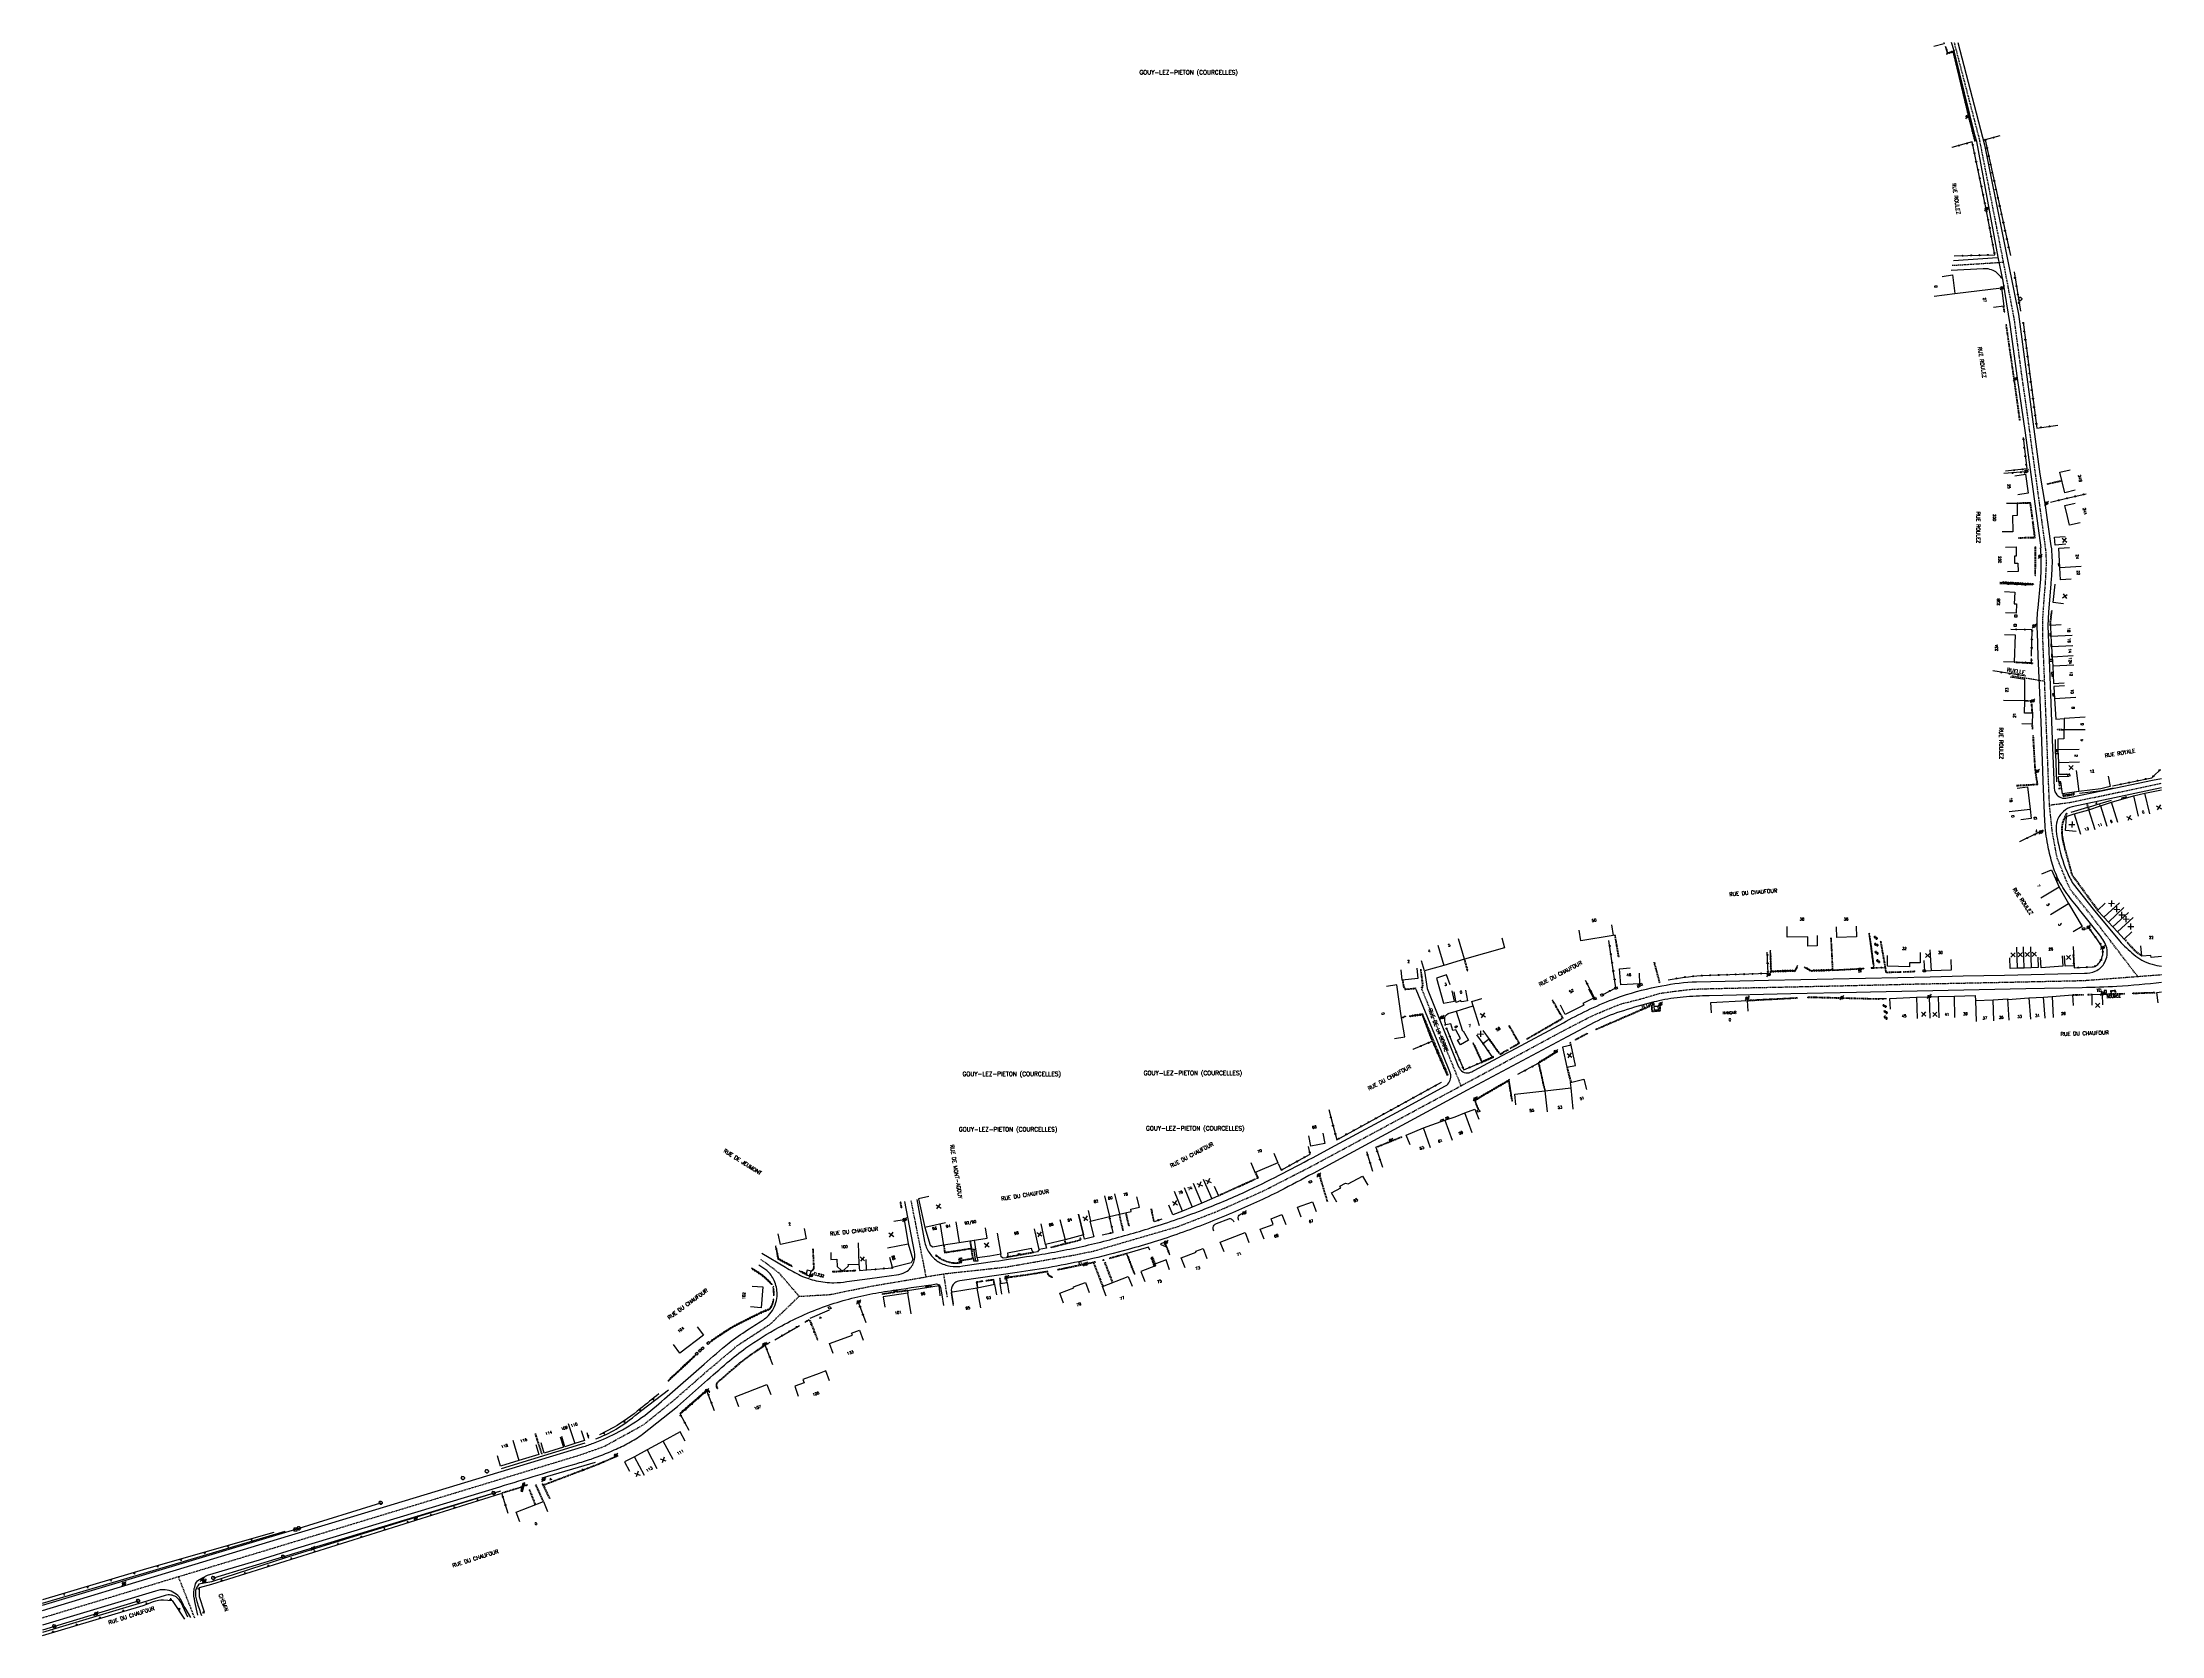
# Model space of a CAD drawing. Header units: millimetres. Extents: x 146000 to 147000, y 130248 to 131000.
import ezdxf
from ezdxf.enums import TextEntityAlignment as Align

# ---------------------------------------------------------------- set-up
doc = ezdxf.new("R2010")
doc.units = ezdxf.units.MM
doc.linetypes.add('DASHED', pattern=[0.75, 0.5, -0.25])
doc.layers.get('0').update_dxf_attribs({"linetype": 'CONTINUOUS'})
for name, color, linetype in [('W0001', 6, 'DASHED'), ('W0008', 7, 'CONTINUOUS'), ('W0100', 7, 'CONTINUOUS'), ('W0112', 1, 'DASHED'), ('W0211', 2, 'CONTINUOUS'), ('W0300', 7, 'CONTINUOUS'), ('W0302', 3, 'CONTINUOUS'), ('W0310', 3, 'CONTINUOUS'), ('W0322', 7, 'CONTINUOUS'), ('W0420', 7, 'CONTINUOUS'), ('W0471', 7, 'CONTINUOUS'), ('W0500', 5, 'DASHED'), ('W0980', 7, 'CONTINUOUS'), ('W0984', 7, 'CONTINUOUS'), ('W0989', 7, 'CONTINUOUS'), ('W0991', 7, 'CONTINUOUS'), ('W1102', 7, 'CONTINUOUS')]:
    doc.layers.add(name, color=color, linetype=linetype)
doc.styles.get("Standard").update_dxf_attribs({"font": 'romans.shx', "width": 0.85})

# ---------------------------------------------------------------- blocks, each defined once
blk = doc.blocks.new('t112o')
at = {"color": 0, "linetype": 'Continuous'}
for p, q in [((-0.5, 0.5), (0.5, 0.5)), ((-0.5, -0.5), (-0.5, 0.5)), ((0.5, 0.5), (0.5, -0.5)), ((0.5, -0.5), (-0.5, -0.5))]:
    blk.add_line(p, q, dxfattribs=at)
blk = doc.blocks.new('T471')
for p, q in [((-0.333334, 0.333334), (-0.333334, -0.333334)), ((-0.333334, 0.333334), (0.333334, 0.333334)), ((-0.333334, 0), (0, 0)), ((0.500001, 0.500001), (1.000002, 1.000002)), ((-0.500001, -0.500001), (-1.000002, -1.000002)), ((-0.333334, -0.333334), (0.333334, -0.333334))]:
    blk.add_line(p, q)
blk.add_ellipse((0, 0), major_axis=(0.471405, 0.471405), ratio=1, start_param=5.4977871438, end_param=11.780972451)
blk = doc.blocks.new('T300')
for p, q in [((-0.8, 0.5), (-0.9, 0.3)), ((-0.9, 0.3), (-0.9, 0.2)), ((-0.9, 0.2), (-0.7, 0.1)), ((-0.7, 0.6), (-0.8, 0.5)), ((-0.8, -0.1), (-0.7, 0.1)), ((-0.6, 0.7), (-0.7, 0.6)), ((-0.7, 0.1), (-0.7, 0.1)), ((-0.5, 0.7), (-0.6, 0.7)), ((-0.3, 0.6), (-0.5, 0.7)), ((-0.3, 0.6), (-0.2, 0.7)), ((-0.2, 0.6), (-0.3, 0.6)), ((-0.2, 0.7), (-0.1, 0.8)), ((-0.1, 0.8), (0.1, 0.8)), ((0.1, 0.8), (0.2, 0.7)), ((0.2, 0.7), (0.3, 0.6)), ((0.3, 0.6), (0.4, 0.5)), ((0.5, 0.5), (0.3, 0.5)), ((0.4, 0.5), (0.4, 0.5)), ((0.6, 0.4), (0.5, 0.5)), ((0.6, 0.4), (0.7, 0.3)), ((0.7, 0.3), (0.7, 0.2)), ((0.7, 0.2), (0.7, 0.1)), ((0.7, 0.1), (0.7, -0.2)), ((-0.8, -0.2), (-0.8, -0.1)), ((-0.7, -0.3), (-0.8, -0.2)), ((-0.8, -0.2), (-0.8, -0.2)), ((-0.7, -0.4), (-0.7, -0.3)), ((-0.5, -0.5), (-0.7, -0.4)), ((-0.4, -0.5), (-0.5, -0.5)), ((-0.4, -0.5), (-0.3, -0.5)), ((-0.3, -0.5), (-0.3, -0.4)), ((-0.3, -0.6), (-0.3, -0.5)), ((-0.3, -0.5), (-0.3, -0.5)), ((-0.2, -0.7), (-0.3, -0.6)), ((-0.1, -0.8), (-0.2, -0.7)), ((0.1, -0.8), (-0.1, -0.8)), ((0.2, -0.7), (0.1, -0.8)), ((0.3, -0.5), (0.2, -0.5)), ((0.3, -0.6), (0.2, -0.7)), ((0.2, -0.7), (0.2, -0.7)), ((0.5, -0.4), (0.3, -0.5)), ((0.3, -0.5), (0.3, -0.6)), ((0.3, -0.5), (0.3, -0.5)), ((0.6, -0.3), (0.5, -0.4)), ((0.7, -0.2), (0.6, -0.3)), ((0.6, -0.3), (0.6, -0.3))]:
    blk.add_line(p, q)
blk = doc.blocks.new('T420')
for p, q in [((0.7, 0.7), (-0.8, 0.7)), ((-0.8, 0.7), (-0.8, -0.8)), ((0.7, 0.7), (0.7, -0.8)), ((0.7, -0.8), (-0.8, -0.8))]:
    blk.add_line(p, q)
blk.add_ellipse((0, 0), major_axis=(-0.53, 0.53), ratio=1, start_param=3.926990816990981, end_param=10.21017612417057)
blk = doc.blocks.new('t322o')
at = {"color": 0, "linetype": 'Continuous'}
for radius in [0.25, 0.15]:
    blk.add_circle((0, 0), radius, dxfattribs=at)
blk = doc.blocks.new('t310o')
at = {"color": 0, "linetype": 'Continuous'}
for centre, start, end in [((-0.5, 0.4), 216.8699, 323.1304), ((0.5, -0.4), 36.8699, 143.1303)]:
    blk.add_arc(centre, 0.625, start, end, dxfattribs=at)
blk = doc.blocks.new('t991o')
at = {"color": 0, "linetype": 'Continuous'}
for p, q in [((-1, 1), (1, -1)), ((-1, -1), (1, 1))]:
    blk.add_line(p, q, dxfattribs=at)
blk = doc.blocks.new('t500o')
at = {"color": 0, "linetype": 'Continuous'}
for centre, start, end in [((-0.5, 0.625), 216.869898, 323.130102), ((0.5, -0.125), 36.869898, 143.130102), ((0.5, -0.625), 36.869898, 143.130102), ((-0.5, 0.125), 216.869898, 323.130102)]:
    blk.add_arc(centre, 0.625, start, end, dxfattribs=at)
blk = doc.blocks.new('t211o')
at = {"color": 0, "linetype": 'Continuous'}
for p, q in [((-0.3, 0.5), (-0.3, 0)), ((0, 1), (0, 0)), ((0.3, 0.5), (0.3, 0))]:
    blk.add_line(p, q, dxfattribs=at)

msp = doc.modelspace()

# ---------------------------------------------------------------- linework, layer by layer
at = {"layer": 'W0001'}
msp.add_line((146409.8, 130453.5), (146416.9, 130417.5), dxfattribs=at)
at = {"layer": 'W0001', "flags": 128}
for points in [[(146988.7, 130559.2), (146977.1, 130574.4), (146965.2, 130590), (146957.1, 130600.1), (146955.6, 130603.1), (146950.7, 130615.1), (146948.5, 130627), (146947.1, 130640.1), (146946.7, 130649.8), (146944.8, 130698.6), (146944, 130717.5), (146944, 130728.9), (146944.7, 130738.8), (146945.2, 130744.7), (146945.7, 130754.1), (146945.5, 130759.6), (146942.9, 130778.8), (146936.1, 130828.9), (146934.2, 130841.8), (146930.5, 130869.4), (146925.4, 130896.3), (146914.2, 130953.8), (146902.2, 131000)], [(146901.2, 130894.8), (146919.4, 130895.9), (146925.4, 130896.3), (146925.4, 130896.3)], [(146929.4, 130701.1), (146935.8, 130700.1), (146944.8, 130698.6), (146944.8, 130698.6)], [(146947.1, 130640.1), (146957.1, 130641.4), (147000, 130650.4)], [(146425.2, 130418.9), (146454.6, 130422.1), (146488.2, 130428), (146496.3, 130429.7), (146535.5, 130441.1), (146554.4, 130448.4), (146575.7, 130457.8), (146599.5, 130470), (146611.4, 130476.4), (146656.7, 130500.8), (146674, 130510.1), (146693.9, 130520.8), (146718.6, 130534.1), (146724.2, 130537), (146730.8, 130540.4), (146736.8, 130543), (146742.7, 130545.4), (146744.7, 130546.2), (146754.2, 130548.6), (146763.4, 130551.3), (146769.1, 130552.1), (146777.4, 130553.1), (146783.6, 130553.4), (146801.5, 130553.8), (146809.5, 130554), (146819.8, 130554.2), (146873.4, 130555.4), (146880.4, 130555.6), (146921.1, 130556.4), (146963.1, 130557.3), (146973.8, 130558.1), (147000, 130560.1)], [(146650.8, 130553.4), (146663.2, 130522.8), (146666.2, 130515.4), (146669.4, 130507.6), (146669.4, 130507.6)], [(146000, 130256.6), (146064.2, 130276), (146109.3, 130289.6), (146253.3, 130333.3), (146265, 130337.4), (146283.7, 130347.7), (146297.2, 130358.6), (146312.4, 130371.9), (146328, 130385.1), (146343.6, 130395.3), (146357.1, 130408.3), (146348, 130418.9), (146340.7, 130424.5), (146338.8, 130425.7), (146338.8, 130425.7)], [(146357.1, 130408.3), (146371.5, 130409.1), (146391.2, 130413.1), (146415, 130417.1), (146416.9, 130417.5), (146425.2, 130418.9), (146426.9, 130407.9), (146426.9, 130407.9)], [(146071.9, 130256.4), (146068.1, 130266.2), (146064.2, 130276), (146064.2, 130276)]]:
    msp.add_lwpolyline(points, dxfattribs=at)
at = {"layer": 'W0008'}
for p, q in [((146901.8, 130897.1), (146922.5, 130898.5)), ((146949.8, 130671.1), (146949.8, 130666.1)), ((146950, 130664.5), (146950.4, 130651)), ((146971, 130639.7), (146970.8, 130640.6)), ((146965.1, 130639), (146957.2, 130636.6)), ((146216.7, 130327.1), (146256.1, 130339.1))]:
    msp.add_line(p, q, dxfattribs=at)
at = {"layer": 'W0008', "flags": 128}
for points in [[(146652.2, 130561.7), (146653.5, 130553.6), (146668.3, 130516.6, 0.1625), (146670.2, 130514.2, 0.1903), (146673.3, 130513.8, 0.0637), (146675.6, 130514.8), (146691.2, 130523.2), (146693, 130524.1), (146717.7, 130537.4, -0.0126), (146728.9, 130543.2, -0.0204), (146741.1, 130548.4, -0.0076), (146745.2, 130549.9, -0.0365), (146764.1, 130554.8, -0.0408), (146780.6, 130556.7), (146814.5, 130557.5), (146890.8, 130559.1), (146906.3, 130559.5), (146925.9, 130559.9), (146963.6, 130560.7, 0.0969), (146968.7, 130561.7, 0.0853), (146971.3, 130563.4, 0.0816), (146973.2, 130565.9, 0.0882), (146974.3, 130569.2, 0.0921), (146974.1, 130572.7, 0.1086), (146970.8, 130578.7), (146962.6, 130589), (146962.1, 130589.7, -0.0099), (146956, 130597.4, -0.0437), (146951.2, 130605.1, -0.0426), (146948.2, 130613.1, -0.0242), (146946.3, 130621.4, -0.0375), (146944.9, 130632.3), (146944.1, 130651.5), (146943.1, 130679.4), (146941.8, 130710.4), (146941.4, 130721.6), (146941.3, 130723.6, -0.0392), (146941.7, 130733.2), (146942.8, 130745.1, 0.0322), (146943.2, 130756.9, 0.0075), (146942.9, 130761.5), (146943.2, 130761.5), (146935.7, 130815.7), (146932, 130841.5), (146928.6, 130866.9), (146925.3, 130887.3), (146922.9, 130898.6), (146912.8, 130953.3), (146912, 130955.8), (146902.1, 130996), (146900.9, 131000)], [(146903.9, 131000), (146916.4, 130951.7), (146924.9, 130909.4), (146932.5, 130871.8), (146936.4, 130842.1), (146942.5, 130796.2), (146945.1, 130781.5), (146947.8, 130762.4, -0.0465), (146948.2, 130751.4, -0.0091), (146947.7, 130744.4), (146946.6, 130731.3), (146946.3, 130724.6), (146947.4, 130696.6), (146948.4, 130671.1), (146949.3, 130648, 0.1713), (146950.5, 130645, 0.1644), (146953.3, 130643.4, 0.0957), (146956.4, 130643.6), (146971.7, 130646.8), (146995.7, 130651.8), (147000, 130652.7)], [(146925.2, 130887.8, 0.0898), (146921.8, 130891.7, 0.0916), (146919, 130892.9, 0.0733), (146915.8, 130893.2), (146900.7, 130892.4), (146900.7, 130892.4)], [(147000, 130648.2), (146957.8, 130639.2, 0.1274), (146953.7, 130637.1, 0.1304), (146950.7, 130632.7, 0.1047), (146950.3, 130627.8, 0.031), (146951.1, 130622.8, 0.0509), (146955.2, 130608.8, 0.0225), (146958.2, 130602.9), (146967.7, 130591), (146980.1, 130576, 0.0331), (146983.4, 130572.7, 0.0617), (146990.7, 130566.9, 0.0543), (146995.6, 130565, 0.03932), (147000, 130564.1, 0.0527)], [(146412.6, 130454), (146416.3, 130434.2, 0.0963), (146418.4, 130429, 0.0961), (146422.1, 130425.1, 0.0218), (146423.1, 130424.4, 0.0897), (146428.3, 130422.5, 0.0777), (146434.4, 130422.6), (146449.4, 130424.8, 0.0013), (146464.3, 130427, 0.0069), (146476.1, 130428.9, 0.0168), (146499.4, 130433.9, 0.0131), (146521.8, 130440.2, 0.0086), (146534.2, 130444.2, 0.0099), (146547.2, 130449, 0.0144), (146567.5, 130457.6, 0.0164), (146599.3, 130473.7), (146610, 130479.5), (146641, 130496.1), (146662.1, 130507.6, 0.1532), (146664, 130509.6, 0.1289), (146664.6, 130512.4, 0.0829), (146664.2, 130514.2), (146658.1, 130529), (146648.2, 130553.1), (146648.2, 130553.1)], [(147000, 130556.3, -0.01197), (146978.9, 130554.5, -0.0093), (146962.5, 130553.9), (146935.9, 130553.4), (146870.1, 130552), (146862.7, 130551.8), (146856.1, 130551.7), (146825.1, 130551), (146786.5, 130550.1, 0.0186), (146774.2, 130549.5, 0.031), (146762.8, 130547.7, 0.0097), (146758.2, 130546.6, 0.0166), (146744.3, 130542.5, 0.0399), (146732.6, 130537.6), (146719.5, 130530.7), (146672.3, 130505.5), (146612.7, 130473.3), (146599.6, 130466.3, -0.0076), (146584, 130458, -0.0155), (146561.6, 130447.7, -0.0169), (146536.8, 130438, -0.016), (146512.4, 130430.4, -0.012), (146493.2, 130425.5, -0.0205), (146459.9, 130419.5), (146432.9, 130415.6, 0.1424), (146430.5, 130414.6, 0.2072), (146428.9, 130411.2, 0.0288), (146429, 130410.2), (146428.9, 130409.9), (146429.3, 130406.8), (146429.8, 130403.9), (146429.8, 130403.9)], [(146339.5, 130428.6), (146350.7, 130422, 0.0225), (146357.8, 130418.1, 0.0553), (146365.2, 130415.6, 0.0577), (146373.5, 130414.7, 0.0305), (146379.6, 130415.2), (146390.5, 130416.7), (146404.1, 130418.6, 0.124), (146408.1, 130420.2, 0.1494), (146411.2, 130424.4, 0.1315), (146411.5, 130429.3), (146407, 130453), (146407, 130453)], [(146552.8, 130439.1, -0.1484), (146552.4, 130440.8, -0.1545), (146552.9, 130441.9, -0.0988), (146554.1, 130442.6), (146559.8, 130444.9, -0.1043), (146560.4, 130445, -0.1672), (146561.3, 130444.6, -0.0683), (146562.3, 130443.4), (146562.3, 130443.4)], [(146564.6, 130444, -0.1164), (146564.3, 130445.5, -0.2472), (146565.6, 130447.2), (146566.9, 130447.7), (146566.9, 130447.7)], [(146000, 130260), (146116.2, 130295.3), (146136.6, 130301.4), (146254.9, 130337.2, 0.0144), (146260.1, 130339, 0.0359), (146272.2, 130344.5, 0.0376), (146284.2, 130352.1, 0.0184), (146294.8, 130361), (146312.2, 130376.2, -0.0143), (146324, 130386.3, -0.02), (146332.7, 130392.4, -0.0058), (146339.6, 130396.8, 0.0302), (146341.9, 130398.5, 0.0803), (146344.5, 130401.6, 0.0679), (146346.1, 130405.3, 0.0671), (146346.7, 130409.2, 0.1095), (146345.3, 130415.7, 0.1079), (146341.9, 130420.4, 0.0523), (146338, 130422.9), (146338, 130422.9)], [(146073.3, 130257.8), (146072, 130264.2, 0.0089), (146071.6, 130266, -0.1345), (146072.1, 130271.8, -0.1956), (146073.8, 130274.5), (146077.9, 130276.7), (146102.4, 130284), (146120.5, 130289.6), (146215.8, 130318.4, -0.0013), (146251.8, 130329.3, 0.0097), (146259, 130331.5, 0.0215), (146269.8, 130335.8, 0.0196), (146276.7, 130339.1, 0.0445), (146283.1, 130343.2), (146299.7, 130356.3), (146312.5, 130367.6, -0.0061), (146323.2, 130377, -0.0178), (146332, 130383.9, -0.0318), (146347.6, 130393.7, -0.0192), (146358.3, 130399.1, -0.0207), (146369.5, 130403.6, -0.0201), (146380.6, 130407, -0.0189), (146391.9, 130409.6, -0.0095), (146402.9, 130411.3, -0.0013), (146421.9, 130414.1, -0.2391), (146423.4, 130413.3), (146423.8, 130412.5), (146424.4, 130408.9), (146425.2, 130404), (146425.2, 130404)], [(146070.1, 130256.7), (146067.3, 130261.3, 0.0274), (146064.5, 130266.4, 0.1108), (146061.6, 130268.7, 0.093), (146058, 130269.8, 0.0955), (146053.3, 130269.2), (146000, 130253.1)]]:
    msp.add_lwpolyline(points, format="xyb", dxfattribs=at)
for points in [[(146961.3, 130645.7), (146971.7, 130646.9), (146977.2, 130648.2), (146977.2, 130648.2)], [(146976.2, 130642.2), (146970.8, 130640.6), (146965.3, 130638.9), (146965.3, 130638.9)], [(146522.5, 130430.1), (146522, 130431.4), (146511.7, 130428.5), (146511.7, 130428.5)], [(146530, 130433.8), (146527.6, 130433.1), (146527.8, 130432.7), (146530, 130431.8), (146530, 130431.8)]]:
    msp.add_lwpolyline(points, dxfattribs=at)
at = {"layer": 'W0100'}
for p, q in [((146951.4, 130753.5), (146951.9, 130753.5)), ((146951.9, 130753.5), (146951.7, 130753.7)), ((146951.9, 130753.5), (146951.7, 130753.3)), ((146947.4, 130720.5), (146947.8, 130720.5)), ((146947.8, 130720.5), (146947.6, 130720.6)), ((146947.8, 130720.5), (146947.6, 130720.4)), ((146947.7, 130715.6), (146948, 130715.7)), ((146948, 130715.7), (146947.8, 130715.8)), ((146948, 130715.7), (146947.9, 130715.5)), ((146948, 130710.8), (146948.3, 130710.8)), ((146948.3, 130710.8), (146948.1, 130711)), ((146948.3, 130710.8), (146948.1, 130710.6)), ((146948.1, 130701.8), (146948.8, 130701.8)), ((146948.8, 130701.8), (146948.6, 130701.9)), ((146948.8, 130701.8), (146948.6, 130701.7)), ((146948.7, 130692.1), (146949.4, 130692.1)), ((146949.4, 130692.1), (146949, 130692.3)), ((146949.4, 130692.1), (146949.1, 130691.9)), ((146949.7, 130666), (146949.8, 130664.5)), ((146949.7, 130665.3), (146951.1, 130665.3)), ((146949.8, 130664.5), (146951.1, 130664.5)), ((146951.1, 130665.3), (146950.8, 130665.5)), ((146951.1, 130665.3), (146950.8, 130665.1)), ((146953.5, 130644.9), (146958.5, 130645.6)), ((146953.6, 130644.5), (146953.5, 130645.4)), ((146958.5, 130645.6), (146958.2, 130645.7)), ((146958.5, 130645.6), (146958.2, 130645.4)), ((146982.2, 130643.7), (146982.4, 130643.2)), ((146982.4, 130643.2), (146982.2, 130643.5)), ((146982.4, 130643.2), (146982.4, 130643.5)), ((146950.6, 130605.3), (146950, 130605)), ((146950, 130605), (146950.2, 130605.3)), ((146950, 130605), (146950.4, 130604.9)), ((146660.6, 130491), (146660.3, 130491.2)), ((146660.4, 130491.6), (146660.6, 130491)), ((146660.6, 130491), (146660.6, 130491.3)), ((146662.8, 130492.9), (146663.1, 130491.8)), ((146663.1, 130491.8), (146662.8, 130492.2)), ((146663.1, 130491.8), (146663.2, 130492.3)), ((146438.6, 130430.5), (146440.4, 130430.7)), ((146439.6, 130430.6), (146439.4, 130430)), ((146440.5, 130425), (146439.6, 130430.6)), ((146439.6, 130430.6), (146440, 130430.1)), ((146432.6, 130426.2), (146433.5, 130426.4)), ((146432.9, 130424.6), (146433, 130424.2)), ((146433.4, 130424.2), (146433, 130426.3)), ((146433, 130426.3), (146433.2, 130426)), ((146433, 130426.3), (146433, 130426)), ((146460.9, 130428.5), (146460.8, 130428.2)), ((146461, 130427.7), (146460.9, 130428.5)), ((146460.9, 130428.5), (146461, 130428.2)), ((146402, 130410.9), (146403.1, 130411)), ((146403.2, 130410.4), (146402, 130410.3)), ((146402.6, 130410.4), (146402.3, 130410.6)), ((146402.5, 130410.9), (146402.6, 130410.4)), ((146402.6, 130410.4), (146402.8, 130410.7)), ((146416.9, 130412.9), (146417, 130412.2)), ((146416.9, 130412.6), (146417.6, 130412.6)), ((146417.6, 130412.6), (146417.4, 130412.7)), ((146417.6, 130412.7), (146417.4, 130412.5)), ((146417.6, 130413), (146417.7, 130412.3)), ((146227.2, 130320.1), (146226.2, 130316.2)), ((146226.2, 130316.2), (146226.1, 130316.9)), ((146226.2, 130316.2), (146226.6, 130316.8))]:
    msp.add_line(p, q, dxfattribs=at)
at = {"layer": 'W0100', "flags": 128}
for points in [[(146897.2, 131000), (146897.4, 130999.3), (146892.5, 130998.1), (146892.5, 130998.1)], [(146896.4, 130889.6), (146901.4, 130890.3), (146902.5, 130881.5), (146924.4, 130884.2), (146925.6, 130875.6), (146920.6, 130874.9), (146920.6, 130874.9)], [(146930.8, 130795.5), (146935.7, 130796.3), (146937.1, 130787.2), (146932.1, 130786.5), (146932.1, 130786.5)], [(146959.2, 130788.7), (146954.3, 130787.5), (146952, 130797.2), (146956.9, 130798.3), (146956.9, 130798.3)], [(146926.8, 130782.5), (146931.8, 130782.6), (146931.9, 130776.7), (146929.7, 130776.6), (146929.8, 130769), (146924.8, 130769), (146924.8, 130769)], [(146961.5, 130773.3), (146956.6, 130772.1), (146955.6, 130776.2), (146954.4, 130781.5), (146959.2, 130782.6), (146959.2, 130782.6)], [(146926.3, 130761.8), (146931.3, 130761.9), (146931.3, 130757.5), (146930.6, 130757.5), (146930.6, 130754.2), (146932.2, 130754.2), (146932.3, 130750.3), (146927.3, 130750.2), (146927.3, 130750.2)], [(146954.8, 130763.2), (146949.8, 130762.7), (146949.5, 130766.5), (146954.5, 130766.9), (146954.5, 130766.9)], [(146957.3, 130746.7), (146952.3, 130746.4), (146952, 130752.1), (146951.5, 130761.4), (146956.5, 130761.7), (146956.5, 130761.7)], [(146952, 130752.9), (146951.5, 130752.8), (146951.4, 130754.1), (146951.9, 130754.2), (146951.9, 130754.2)], [(146925.8, 130740.8), (146930.8, 130740.6), (146930.5, 130735.1), (146931.5, 130735.1), (146931.3, 130730.6), (146926.3, 130730.8), (146926.3, 130730.8)], [(146953.7, 130735.1), (146948.8, 130735.7), (146949.8, 130744.4), (146949.8, 130744.4), (146949.8, 130744.4)], [(146925.9, 130720.6), (146930.9, 130720.5), (146930.4, 130707.5), (146925.4, 130707.7), (146925.4, 130707.7)], [(146947.8, 130719.8), (146947.4, 130719.8), (146947.4, 130721.2), (146947.7, 130721.2), (146947.7, 130721.2)], [(146952.6, 130725.2), (146947.6, 130724.9), (146947.8, 130719.8), (146948.1, 130714.7), (146948.3, 130710.1), (146948.6, 130705.6), (146949, 130697.5), (146954, 130697.7), (146954, 130697.7)], [(146948, 130716.3), (146947.7, 130716.2), (146947.7, 130715), (146948, 130715), (146948, 130715)], [(146948.3, 130711.5), (146948, 130711.5), (146948, 130710.1), (146948.3, 130710.1), (146948.3, 130710.1)], [(146934.1, 130678.6), (146939.1, 130678.5), (146939.2, 130683.4), (146935.3, 130683.4), (146935.4, 130689.3), (146935.5, 130699.3), (146928.6, 130700.4), (146928.6, 130700.4)], [(146948.7, 130702.7), (146948.1, 130702.6), (146948.2, 130701), (146948.8, 130701), (146948.8, 130701)], [(146949.4, 130691.5), (146948.8, 130691.5), (146948.7, 130692.7), (146949.3, 130692.7), (146949.3, 130692.7)], [(146954.1, 130696.4), (146949.1, 130696), (146949.5, 130690.2), (146950.1, 130680.6), (146954, 130680.9), (146953.8, 130671.4), (146951, 130671.2), (146951.1, 130666.1), (146951.3, 130660.2), (146951.4, 130654.6), (146956.4, 130654.7), (146956.4, 130654.7)], [(146974.8, 130653.7), (146975.8, 130648.8), (146971.3, 130647.8), (146961, 130646.5), (146953.2, 130645.4), (146952.5, 130651), (146951.5, 130651), (146951.4, 130653.6), (146956.4, 130653.8), (146956.4, 130653.8)], [(146931.8, 130648.1), (146936.7, 130648.7), (146937.9, 130638.2), (146938.5, 130633.7), (146933.5, 130633.1), (146933.5, 130633.1)], [(146959.7, 130627.7), (146954.7, 130628.1), (146955.1, 130634.4), (146955.5, 130634.9), (146958.8, 130635.9), (146965.6, 130637.9), (146971.1, 130639.7), (146976.4, 130641.4), (146986.7, 130644.5), (146992.1, 130645.7), (147000, 130647.3)], [(146983.5, 130643.5), (146983.4, 130644), (146981.1, 130643.4), (146981.3, 130642.8), (146981.3, 130642.8)], [(146943.4, 130607.6), (146948, 130609.6), (146951.6, 130601.3), (146956.1, 130593.6), (146962.5, 130582.8), (146958.2, 130580.2), (146958.2, 130580.2)], [(146949.6, 130605.8), (146950.3, 130606.1), (146951, 130604.4), (146950.3, 130604.2), (146950.3, 130604.2)], [(146986, 130580.2), (146982.3, 130576.8), (146979.2, 130580.2), (146977, 130582.6), (146974.9, 130584.9), (146972.7, 130587.2), (146969.7, 130590.4), (146973.4, 130593.8), (146973.4, 130593.8)], [(146740.4, 130583.6), (146741.2, 130578.6), (146725.9, 130576.1), (146725.1, 130581), (146725.1, 130581)], [(146837.4, 130578.6), (146837.4, 130573.6), (146833.1, 130573.5), (146833.1, 130577.9), (146823.3, 130577.8), (146823.3, 130582.8), (146823.3, 130582.8)], [(146855.9, 130582.9), (146856.1, 130577.9), (146846.7, 130577.6), (146846.6, 130582.6), (146846.6, 130582.6)], [(146688.6, 130577.5), (146690, 130572.7), (146671.1, 130567.3), (146661.3, 130564.4), (146652.2, 130561.8), (146650.8, 130566.6), (146650.8, 130566.6)], [(146886, 130570.6), (146886, 130565.6), (146881.1, 130565.6), (146881.1, 130563.8), (146870.6, 130564.1), (146870.6, 130569.1), (146870.6, 130569.1)], [(147000, 130568.6), (146995, 130568.1), (146994.9, 130569.1), (146990.7, 130568.8), (146990.2, 130573.7), (146990.2, 130573.7)], [(146648.6, 130563.1), (146649.1, 130558.2), (146641.7, 130557.4), (146641.2, 130562.4), (146641.2, 130562.4)], [(146664.3, 130555.3), (146662.6, 130560), (146657.9, 130558.4), (146661.2, 130546.6), (146666.3, 130547.6), (146665.3, 130552.5), (146665.3, 130552.5)], [(146753.4, 130560.8), (146753.7, 130555.8), (146744.9, 130555.3), (146744.2, 130562.8), (146749.2, 130563.3), (146749.2, 130563.3)], [(146900.5, 130567.2), (146900.7, 130562.2), (146891.2, 130561.8), (146888.2, 130561.7), (146888, 130566.7), (146888, 130566.7)], [(146941.6, 130568.3), (146941.8, 130563.4), (146938.4, 130563.3), (146935.1, 130563.2), (146931.8, 130563.1), (146928.5, 130563), (146928.4, 130568), (146928.4, 130568)], [(146953.1, 130569), (146953.4, 130564), (146943.2, 130563.3), (146942.9, 130568.2), (146942.9, 130568.2)], [(146958.2, 130569.2), (146958.5, 130564.3), (146954.5, 130564), (146954.2, 130569), (146954.2, 130569)], [(146638, 130529.9), (146642.9, 130530.7), (146641.2, 130540.6), (146639.1, 130555.3), (146634.2, 130554.5), (146634.2, 130554.5)], [(146671.6, 130552.7), (146672.5, 130547.7), (146670.7, 130547.4), (146669.5, 130547.2), (146669.4, 130547.9), (146667.1, 130546.9), (146666.1, 130551.9), (146666.1, 130551.9)], [(146729.6, 130553.4), (146731.9, 130548.9), (146726.9, 130546.4), (146727.3, 130545.7), (146718.6, 130541.2), (146716.3, 130545.6), (146716.3, 130545.6)], [(146872.1, 130543.8), (146871.8, 130548.8), (146884.3, 130549.4), (146890.5, 130549.6), (146894.6, 130549.7), (146902.2, 130549.9), (146912, 130550.2), (146912.1, 130547.9), (146920.5, 130548.2), (146927.5, 130548.6), (146927.5, 130548.4), (146937.4, 130549.1), (146944.3, 130549.5), (146948.3, 130549.8), (146957.9, 130550.5), (146958.3, 130545.5), (146958.3, 130545.5)], [(146967.3, 130545.7), (146967.2, 130550.7), (146971.9, 130550.8), (146972.1, 130545.8), (146972.1, 130545.8)], [(146974, 130551.5), (146974, 130552.6), (146972.9, 130552.6), (146972.9, 130551.5), (146974, 130551.5), (146974, 130551.5)], [(146998.4, 130546.8), (146997.8, 130551.7), (147000, 130552)], [(146762.6, 130543.5), (146762.4, 130545), (146760.4, 130545), (146760.6, 130543.5), (146762.6, 130543.5), (146762.6, 130543.5)], [(146787.6, 130542), (146787.3, 130547), (146804.5, 130547.9), (146804.8, 130542.9), (146804.8, 130542.9)], [(146679.7, 130533.7), (146682.7, 130529.7), (146679.9, 130527.6), (146676.9, 130531.6), (146676.9, 130531.6)], [(146721.4, 130526.8), (146717.3, 130525.9), (146719.3, 130516.4), (146723.4, 130517.2), (146721.4, 130526.8), (146721.4, 130526.8)], [(146695.3, 130498.7), (146694.8, 130503.6), (146709, 130505.2), (146721.4, 130506.6), (146721.1, 130509.1), (146727.3, 130510.7), (146728.6, 130505.9), (146728.6, 130505.9)], [(146676.4, 130502.1), (146675.9, 130501.8), (146676.1, 130501.5), (146676.6, 130501.8), (146676.4, 130502.1), (146676.4, 130502.1)], [(146645.4, 130479.8), (146643.5, 130484.4), (146651.7, 130487.8), (146661.8, 130491.4), (146666.7, 130493), (146671.2, 130494.8), (146676, 130496.6), (146677.8, 130491.9), (146677.8, 130491.9)], [(146661.3, 130491.2), (146661.1, 130491.8), (146659.6, 130491.3), (146659.8, 130490.7), (146659.8, 130490.7)], [(146662.5, 130491.6), (146662.2, 130492.7), (146663.4, 130493.1), (146663.7, 130492), (146663.7, 130492)], [(146604.2, 130485.3), (146605.2, 130480.4), (146598.6, 130479.1), (146597.6, 130484), (146597.6, 130484)], [(146581.1, 130475.8), (146583, 130471.2), (146572.3, 130466.7), (146570.4, 130471.3), (146570.4, 130471.3)], [(146553, 130460.3), (146555, 130455.7), (146551.8, 130454.3), (146547.1, 130452.3), (146542.5, 130450.4), (146538, 130448.5), (146533.5, 130446.7), (146531.5, 130451.3), (146531.5, 130451.3)], [(146610.8, 130452.7), (146608.3, 130457.1), (146612.7, 130459.4), (146612.2, 130460.3), (146614.9, 130461.7), (146616.2, 130461.3), (146623, 130465), (146625.5, 130460.7), (146625.5, 130460.7)], [(146418.3, 130455.4), (146413.4, 130454.3), (146416.4, 130440.7), (146418.9, 130432.4), (146420.1, 130431.6), (146425.2, 130432.5), (146432.6, 130433.6), (146445.8, 130435.7), (146445, 130440.6), (146445, 130440.6)], [(146493.4, 130448.7), (146494.5, 130443.8), (146503.5, 130445.9), (146508.2, 130447), (146513.8, 130448.3), (146513.6, 130449.4), (146517.7, 130450.3), (146516.5, 130455.2), (146516.5, 130455.2)], [(146594, 130445.7), (146592.3, 130450.4), (146599.3, 130452.9), (146601, 130448.3), (146601, 130448.3)], [(146359.4, 130440.3), (146360.4, 130435.4), (146348.3, 130432.8), (146347.2, 130437.7), (146347.2, 130437.7)], [(146401.7, 130443.7), (146406.7, 130444.5), (146408.6, 130433.1), (146410.7, 130425.6), (146409.9, 130424.1), (146401.2, 130421.8), (146399.9, 130426.6), (146399.9, 130426.6)], [(146494.2, 130443.7), (146496.1, 130436.4), (146491.8, 130435.3), (146491.3, 130437.3), (146482.6, 130435), (146473.4, 130432.7), (146473.8, 130431), (146470.3, 130430.3), (146469.6, 130429.2), (146467.9, 130429), (146467, 130429.7), (146466.8, 130430.8), (146455.4, 130428.7), (146455.6, 130427.5), (146455, 130426.5), (146453.3, 130426.3), (146452.4, 130426.9), (146452.2, 130428.2), (146447, 130427.3), (146441.1, 130426.4), (146439.8, 130434.8), (146439.8, 130434.8)], [(146576.5, 130435.3), (146574.7, 130439.9), (146580.8, 130442.2), (146579.8, 130444.9), (146584.9, 130446.9), (146586.7, 130442.2), (146586.7, 130442.2)], [(146539.2, 130421.7), (146537.4, 130426.4), (146544.5, 130429.1), (146544.3, 130429.6), (146547.7, 130430.9), (146549.4, 130426.2), (146549.4, 130426.2)], [(146557.6, 130429.2), (146555.8, 130433.9), (146567.5, 130438.4), (146569.3, 130433.7), (146569.3, 130433.7)], [(146360.3, 130418.4), (146362.2, 130417.9), (146362.7, 130420.1), (146360.8, 130420.6), (146360.3, 130418.4), (146360.3, 130418.4)], [(146372, 130428.9), (146372.1, 130425.7), (146374.8, 130425.8), (146375, 130422.4), (146377, 130420.5), (146378.4, 130420.7), (146380.4, 130422.7), (146380.3, 130423.3), (146385.3, 130423.5), (146385.5, 130420.5), (146388.9, 130420.7), (146388.7, 130425.7), (146388.7, 130425.7)], [(146433, 130424.2), (146433.8, 130424.3), (146433.6, 130425.1), (146433.6, 130425.1)], [(146439.3, 130426.1), (146439.4, 130425), (146441.5, 130425.1), (146441.3, 130426.3), (146441.3, 130426.3)], [(146460.6, 130427.7), (146460.5, 130428.4), (146461.2, 130428.5), (146461.3, 130427.8), (146460.6, 130427.7), (146460.6, 130427.7)], [(146491.9, 130423.9), (146491.3, 130423.7), (146491.4, 130423.5), (146491.9, 130423.6), (146491.9, 130423.9), (146491.9, 130423.9)], [(146531.9, 130420.8), (146530.2, 130425.5), (146524.9, 130423.5), (146525.3, 130422.6), (146518.4, 130420), (146520.2, 130415.3), (146520.2, 130415.3)], [(146334.9, 130413.1), (146339.9, 130412.8), (146339.1, 130402.9), (146334.1, 130403.3), (146334.1, 130403.3)], [(146423.7, 130408.5), (146423.7, 130409), (146423.1, 130413.2), (146408.2, 130410.8), (146408.4, 130409.8), (146396.7, 130408.1), (146397.5, 130403.2), (146397.5, 130403.2)], [(146452.7, 130409.3), (146452, 130414.3), (146455.3, 130414.8), (146456.1, 130409.8), (146456.1, 130409.8)], [(146481.9, 130405.1), (146480.1, 130409.8), (146486.7, 130412.3), (146486.6, 130412.7), (146492.2, 130414.8), (146494, 130410.1), (146494, 130410.1)], [(146502, 130408.3), (146500.2, 130412.9), (146512.4, 130417.6), (146514.2, 130413), (146514.2, 130413)], [(146309, 130393.9), (146312, 130389.9), (146300.8, 130381.5), (146297.8, 130385.5), (146297.8, 130385.5)], [(146373.1, 130381.3), (146371.4, 130386), (146382.2, 130389.9), (146381.8, 130390.9), (146385.6, 130392.3), (146387.3, 130387.6), (146387.3, 130387.6)], [(146371.4, 130368.4), (146369.7, 130373.1), (146366.5, 130371.9), (146358.8, 130369.1), (146359.4, 130367.5), (146355, 130365.9), (146356.7, 130361.2), (146356.7, 130361.2)], [(146328.7, 130356.2), (146326.9, 130360.9), (146341.9, 130366.6), (146343.7, 130361.9), (146343.7, 130361.9)], [(146244.4, 130341.9), (146245.9, 130337.1), (146236.7, 130334.3), (146235.3, 130339.1), (146235.3, 130339.1)], [(146254.3, 130345), (146255.8, 130340.2), (146251.2, 130338.8), (146246.6, 130337.3), (146245.1, 130342.1), (146245.1, 130342.1)], [(146303.3, 130340), (146300.9, 130344.4), (146292.9, 130340), (146285.3, 130335.8), (146279.4, 130332.6), (146274.7, 130330.1), (146277.1, 130325.8), (146277.1, 130325.8)], [(146232.8, 130338.4), (146234.2, 130333.6), (146224.9, 130330.8), (146216.2, 130328.2), (146214.7, 130333), (146214.7, 130333)], [(146227.7, 130320.2), (146226.7, 130320), (146225.8, 130316.3), (146226.6, 130316.2), (146227.7, 130320.2), (146227.7, 130320.2)], [(146225.3, 130301.8), (146223.5, 130306.4), (146236.5, 130311.5), (146238.3, 130306.8), (146238.3, 130306.8)]]:
    msp.add_lwpolyline(points, dxfattribs=at)
for points in [[(146670.5, 130533.5), (146673, 130529.2), (146669.2, 130527), (146667.8, 130529.2), (146669.2, 130530), (146667, 130534.1), (146665.5, 130533.7), (146664.6, 130536.9), (146662.2, 130536.4, -0.0228), (146661.7, 130538.6, -0.3311), (146663.3, 130541.7), (146667.1, 130542.9), (146675.1, 130545.4), (146674.5, 130547.4), (146679.3, 130548.8), (146679.3, 130548.8)], [(146450.3, 130408.9), (146449.4, 130413.8), (146441.1, 130412.2), (146429.4, 130410.2, 0.1546), (146429.2, 130410.1, 0.2284), (146429, 130409.7), (146429.5, 130406.8), (146429.8, 130404.7), (146429.8, 130404.7)]]:
    msp.add_lwpolyline(points, format="xyb", dxfattribs=at)
at = {"layer": 'W0112'}
for p, q in [((146925.7, 130872.9), (146925.3, 130875.5)), ((146926, 130872.9), (146925.6, 130875.6)), ((146925.7, 130872.9), (146926, 130872.9)), ((146930.4, 130840.7), (146926.6, 130866.8)), ((146926.6, 130866.8), (146926.8, 130866.8)), ((146930.6, 130840.7), (146926.8, 130866.8)), ((146933, 130821.7), (146930.4, 130840.7)), ((146933.3, 130821.7), (146930.6, 130840.7)), ((146933.3, 130821.7), (146933, 130821.7)), ((146946, 130791.7), (146952.9, 130793.4)), ((146946.1, 130791.5), (146946, 130791.7)), ((146946.1, 130791.5), (146953, 130793.1)), ((146938.2, 130782.7), (146931.8, 130782.6)), ((146938, 130782.5), (146931.8, 130782.3)), ((146939, 130775), (146938, 130782.5)), ((146939.3, 130775), (146938.2, 130782.7)), ((146939.3, 130775), (146939, 130775)), ((146939.4, 130774), (146939.1, 130773.9)), ((146940.1, 130766.5), (146939.1, 130773.9)), ((146940.4, 130766.2), (146939.4, 130774)), ((146932.5, 130766.4), (146940.1, 130766.5)), ((146932.5, 130766.1), (146940.4, 130766.2)), ((146940.4, 130757.8), (146940.3, 130761.9)), ((146940.3, 130761.9), (146940.6, 130761.9)), ((146940.7, 130757.8), (146940.6, 130761.9)), ((146940.3, 130748.4), (146940.4, 130757.8)), ((146940.5, 130748.4), (146940.7, 130757.8)), ((146940.3, 130748.4), (146940.5, 130748.4)), ((146947.3, 130725), (146948.1, 130731.8)), ((146947.6, 130724.9), (146948.3, 130731.8)), ((146948.3, 130731.8), (146948.1, 130731.8)), ((146947.3, 130725), (146947.6, 130724.9)), ((146930.4, 130707.7), (146939.2, 130707.2)), ((146930.4, 130707.5), (146939.2, 130706.9)), ((146939.2, 130706.9), (146939.2, 130707.2)), ((146939.2, 130689.3), (146935.4, 130689.3)), ((146939.2, 130689), (146935.4, 130689.1)), ((146938.9, 130683.4), (146938.6, 130687.8)), ((146938.6, 130687.8), (146938.9, 130687.8)), ((146939.2, 130683.4), (146938.9, 130687.8)), ((146939.2, 130689), (146939.2, 130689.3)), ((146939.1, 130675.9), (146938.8, 130678.5)), ((146939.3, 130676), (146939.1, 130678.5)), ((146939.1, 130675.9), (146939.3, 130676)), ((146940.3, 130656.7), (146939.3, 130672.7)), ((146939.6, 130672.7), (146939.3, 130672.7)), ((146940.5, 130656.7), (146939.6, 130672.7)), ((146950.9, 130675.9), (146953.9, 130675.8)), ((146950.9, 130675.7), (146950.9, 130675.9)), ((146950.9, 130675.7), (146953.9, 130675.6)), ((146950, 130666.3), (146951.1, 130666.3)), ((146950, 130666.3), (146950, 130666)), ((146950, 130666), (146951.1, 130666)), ((146941.3, 130650), (146940.3, 130656.7)), ((146941.6, 130649.8), (146940.5, 130656.7)), ((146951.5, 130651), (146951.7, 130649.1)), ((146951.7, 130651), (146951.9, 130649.1)), ((146931.6, 130649.5), (146937, 130649.8)), ((146931.6, 130649.2), (146937, 130649.5)), ((146937, 130649.8), (146941.3, 130650)), ((146937, 130649.5), (146941.6, 130649.8)), ((146951.5, 130648), (146952.9, 130648.2)), ((146951.5, 130647.8), (146952.9, 130648)), ((146951.5, 130648), (146951.5, 130647.8)), ((146951.9, 130649.1), (146951.7, 130649.1)), ((146953.6, 130644.5), (146958.5, 130645.3)), ((146953.6, 130644.2), (146958.8, 130645)), ((146953.6, 130644.5), (146953.6, 130644.2)), ((146958.5, 130645.3), (146958.4, 130646.1)), ((146958.8, 130645), (146958.7, 130646.1)), ((146964.7, 130640.3), (146965.5, 130637.9)), ((146965, 130640.3), (146964.7, 130640.3)), ((146965, 130640.3), (146965.7, 130638)), ((146969.2, 130641.3), (146968.9, 130641.2)), ((146968.9, 130641.2), (146969.2, 130640.2)), ((146969.2, 130641.3), (146969.5, 130640.2)), ((146969.5, 130640.2), (146969.2, 130640.2)), ((146952.9, 130630.5), (146952.8, 130629.7)), ((146953, 130631.2), (146952.9, 130630.5)), ((146953.2, 130632), (146953, 130631.2)), ((146953.3, 130631.2), (146953.1, 130630.4)), ((146953.1, 130630.4), (146953.1, 130629.7)), ((146953.5, 130632.7), (146953.2, 130632)), ((146953.5, 130631.9), (146953.3, 130631.2)), ((146953.7, 130633.4), (146953.5, 130632.7)), ((146953.7, 130632.6), (146953.5, 130631.9)), ((146954.1, 130634.1), (146953.7, 130633.4)), ((146954, 130633.3), (146953.7, 130632.6)), ((146954.3, 130634), (146954, 130633.3)), ((146954.4, 130634.8), (146954.1, 130634.1)), ((146954.6, 130634.7), (146954.3, 130634)), ((146954.7, 130635.5), (146954.4, 130634.8)), ((146955, 130635.4), (146954.6, 130634.7)), ((146955.1, 130636.2), (146954.7, 130635.5)), ((146955.3, 130636.1), (146955, 130635.4)), ((146955.3, 130636.1), (146955.1, 130636.2)), ((146941, 130626.7), (146940.8, 130628.2)), ((146941.1, 130628.2), (146940.8, 130628.2)), ((146941, 130626.7), (146941.2, 130626.7)), ((146941.2, 130626.7), (146941.1, 130628.2)), ((146952.8, 130629.7), (146952.7, 130628.9)), ((146952.7, 130628.9), (146952.7, 130628.1)), ((146952.7, 130628.1), (146952.8, 130627.3)), ((146952.8, 130627.3), (146952.8, 130626.6)), ((146952.8, 130626.6), (146952.9, 130625.8)), ((146952.9, 130625.8), (146953, 130625)), ((146953.1, 130629.7), (146953, 130628.9)), ((146953, 130628.9), (146953, 130628.1)), ((146953, 130628.1), (146953, 130627.4)), ((146953, 130627.4), (146953.1, 130626.6)), ((146953, 130625), (146953.1, 130624.2)), ((146953.1, 130626.6), (146953.1, 130625.8)), ((146953.1, 130625.8), (146953.2, 130625)), ((146953.1, 130624.2), (146953.3, 130623.4)), ((146953.2, 130625), (146953.4, 130624.2)), ((146953.3, 130623.4), (146953.4, 130622.6)), ((146953.4, 130624.2), (146953.5, 130623.4)), ((146953.4, 130622.6), (146953.6, 130621.8)), ((146953.5, 130623.4), (146953.7, 130622.6)), ((146953.6, 130621.8), (146953.8, 130621)), ((146953.7, 130622.6), (146953.9, 130621.9)), ((146953.8, 130621), (146954, 130620.3)), ((146953.9, 130621.9), (146954, 130621.1)), ((146954, 130621.1), (146954.2, 130620.3)), ((146954, 130620.3), (146954.2, 130619.5)), ((146954.2, 130620.3), (146954.4, 130619.6)), ((146954.2, 130619.5), (146957.6, 130607.1)), ((146954.4, 130619.6), (146957.8, 130607.2)), ((146957.6, 130607.1), (146969.7, 130590.4)), ((146957.8, 130607.2), (146969.9, 130590.6)), ((146743.7, 130568.4), (146742, 130578.8)), ((146744, 130568.4), (146742.2, 130578.8)), ((146843.8, 130577.5), (146844.1, 130572.5)), ((146844, 130577.5), (146844.3, 130572.5)), ((146844.1, 130572.5), (146844.6, 130562.1)), ((146844.3, 130572.5), (146844.8, 130562.3)), ((146869.1, 130566), (146867.4, 130575.8)), ((146869.4, 130566), (146867.6, 130575.9)), ((146982.3, 130576.8), (146983.1, 130575.9)), ((146982.5, 130577), (146983.3, 130576.1)), ((146983.1, 130575.9), (146983.3, 130576.1)), ((146983.9, 130575.4), (146983.7, 130575.2)), ((146983.7, 130575.2), (146987.3, 130571.3)), ((146983.9, 130575.4), (146987.5, 130571.4)), ((146987.3, 130571.3), (146990.7, 130568.8)), ((146987.5, 130571.4), (146990.6, 130569.1)), ((146651.3, 130554.8), (146650.4, 130562.6)), ((146651.6, 130554.8), (146650.6, 130562.6)), ((146670.9, 130567.2), (146672.3, 130561.9)), ((146671.1, 130567.3), (146672.6, 130562)), ((146672.3, 130561.9), (146672.6, 130562)), ((146744, 130568.4), (146743.7, 130568.4)), ((146763.1, 130556.2), (146760.5, 130565.9)), ((146763.3, 130556.3), (146760.8, 130565.9)), ((146844.6, 130562.1), (146859.5, 130562.9)), ((146844.8, 130562.3), (146859.5, 130563.1)), ((146859.5, 130563.1), (146859.5, 130562.9)), ((146863, 130563.4), (146865.8, 130563.5)), ((146863, 130563.4), (146863, 130563.1)), ((146863, 130563.1), (146865.8, 130563.3)), ((146865.8, 130563.3), (146865.8, 130563.5)), ((146870, 130561), (146869.1, 130566)), ((146870.2, 130561), (146869.4, 130566)), ((146870.2, 130561), (146870, 130561)), ((146870.5, 130561.3), (146877, 130561.5)), ((146870.5, 130561.1), (146877.1, 130561.3)), ((146870.5, 130561.3), (146870.5, 130561.1)), ((146877, 130561.5), (146877.1, 130561.3)), ((146878.2, 130561.5), (146883.5, 130561.8)), ((146878.2, 130561.3), (146883.6, 130561.5)), ((146878.2, 130561.5), (146878.2, 130561.3)), ((146883.6, 130561.5), (146883.5, 130561.8)), ((146641.7, 130557.4), (146642.2, 130554.2)), ((146641.9, 130557.4), (146642.5, 130554.3)), ((146642.2, 130554.2), (146642.9, 130553.4)), ((146642.5, 130554.3), (146643.1, 130553.5)), ((146642.9, 130553.1), (146648.1, 130553.5)), ((146642.9, 130553.4), (146642.9, 130553.1)), ((146643.1, 130553.3), (146648.1, 130553.8)), ((146643.1, 130553.5), (146643.1, 130553.3)), ((146648.1, 130553.5), (146648.1, 130553.8)), ((146650.8, 130554), (146651.1, 130554.1)), ((146650.8, 130553.8), (146650.8, 130554)), ((146650.8, 130553.8), (146651.3, 130553.9)), ((146651.1, 130554.1), (146651.3, 130554.8)), ((146651.3, 130553.9), (146651.6, 130554.8)), ((146763.3, 130556.3), (146763.1, 130556.2)), ((146963.1, 130550.6), (146957.9, 130550.5)), ((146963.1, 130550.4), (146958, 130550.2)), ((146963.1, 130550.4), (146963.1, 130550.6)), ((146967.2, 130550.7), (146965.2, 130550.7)), ((146965.2, 130550.7), (146965.2, 130550.4)), ((146967.2, 130550.5), (146965.2, 130550.4)), ((146976, 130551), (146971.9, 130550.8)), ((146982.5, 130550.9), (146971.9, 130550.6)), ((146971.9, 130550.8), (146971.9, 130550.8)), ((146978.3, 130552.6), (146975.9, 130552.4)), ((146975.9, 130552.4), (146976, 130551)), ((146978.1, 130552.3), (146976.2, 130552.2)), ((146976.2, 130552.2), (146976.3, 130551)), ((146978.2, 130551), (146976.3, 130551)), ((146978.2, 130551), (146978.1, 130552.3)), ((146978.5, 130551), (146978.3, 130552.6)), ((146982.5, 130551.1), (146978.5, 130551)), ((146982.5, 130550.9), (146982.5, 130551.1)), ((146996.7, 130551.6), (146986.4, 130551.3)), ((146996.8, 130551.4), (146986.4, 130551)), ((146986.4, 130551), (146986.4, 130551.3)), ((146996.7, 130551.6), (146996.8, 130551.4)), ((146651.1, 130541.4), (146651.3, 130541.5)), ((146663.2, 130512.6), (146651.1, 130541.4)), ((146663.4, 130512.7), (146651.3, 130541.5)), ((146717.3, 130539.6), (146712.4, 130548.1)), ((146717.6, 130539.5), (146712.6, 130548.2)), ((146758.2, 130545.2), (146732.9, 130534.2)), ((146758.3, 130544.9), (146733, 130534)), ((146758.2, 130545.2), (146758.3, 130544.9)), ((146759.3, 130545.5), (146759.6, 130545.6)), ((146759.6, 130542.5), (146759.3, 130545.5)), ((146759.8, 130542.8), (146759.6, 130545.6)), ((146763.3, 130542.8), (146759.6, 130542.5)), ((146763, 130543), (146759.8, 130542.8)), ((146762.3, 130545.2), (146763.5, 130546.3)), ((146762.4, 130545), (146762.3, 130545.2)), ((146762.4, 130545), (146763.2, 130545.7)), ((146763.2, 130545.7), (146763, 130543)), ((146763.5, 130546.3), (146763.3, 130542.8)), ((146828, 130549.1), (146804.5, 130547.9)), ((146828.1, 130548.9), (146804.5, 130547.6)), ((146828, 130549.1), (146828.1, 130548.9)), ((146866.6, 130548.6), (146833.1, 130549.5)), ((146833.1, 130549.2), (146833.1, 130549.5)), ((146866.6, 130548.4), (146833.1, 130549.2)), ((146866.6, 130548.6), (146866.6, 130548.4)), ((146661.8, 130536.5), (146662.2, 130536.6)), ((146661.8, 130536.5), (146661.8, 130536.2)), ((146661.8, 130536.2), (146662.2, 130536.4)), ((146696.7, 130527.8), (146691.9, 130536.2)), ((146697, 130527.7), (146692.1, 130536.3)), ((146700.4, 130529.8), (146717.3, 130539.6)), ((146700.5, 130529.6), (146717.6, 130539.5)), ((146729, 130532.4), (146723.4, 130529.4)), ((146729.1, 130532.2), (146723.5, 130529.2)), ((146729, 130532.4), (146729.1, 130532.2)), ((146733, 130534), (146732.9, 130534.2)), ((146687.7, 130522.6), (146691.5, 130524.8)), ((146687.9, 130522.4), (146687.7, 130522.6)), ((146687.9, 130522.4), (146691.6, 130524.5)), ((146691.5, 130524.8), (146691.6, 130524.5)), ((146692.6, 130525.4), (146696.7, 130527.8)), ((146692.7, 130525.2), (146692.6, 130525.4)), ((146692.7, 130525.2), (146697, 130527.7)), ((146700.4, 130529.8), (146700.5, 130529.6)), ((146720.9, 130528.1), (146721.1, 130528.2)), ((146721.2, 130526.7), (146720.9, 130528.1)), ((146721.4, 130526.8), (146721.1, 130528.2)), ((146723.5, 130529.2), (146723.4, 130529.4)), ((146663.4, 130512.7), (146663.2, 130512.6)), ((146719.3, 130516.4), (146719.6, 130514.9)), ((146719.5, 130516.4), (146719.9, 130515)), ((146719.6, 130514.9), (146721.1, 130509.1)), ((146719.9, 130515), (146721.4, 130509.2)), ((146641.3, 130483.5), (146629.2, 130478.6)), ((146641.4, 130483.3), (146629.3, 130478.4)), ((146641.3, 130483.5), (146641.4, 130483.3)), ((146629.3, 130478.4), (146629.2, 130478.6)), ((146554.9, 130455.9), (146572.2, 130463.7)), ((146555, 130455.7), (146572.3, 130463.5)), ((146572.2, 130463.7), (146572.3, 130463.5)), ((146573.5, 130464.3), (146572.3, 130466.7)), ((146573.8, 130464.2), (146572.6, 130466.8)), ((146573, 130464.1), (146573.5, 130464.3)), ((146573.1, 130463.8), (146573, 130464.1)), ((146573.1, 130463.8), (146573.8, 130464.2)), ((146602.7, 130465), (146602.9, 130465.1)), ((146603.1, 130463.6), (146602.7, 130465)), ((146603.4, 130463.7), (146602.9, 130465.1)), ((146604, 130460.7), (146603.1, 130463.6)), ((146604.2, 130460.8), (146603.4, 130463.7)), ((146606.3, 130453.1), (146604, 130460.7)), ((146606.5, 130453.1), (146604.2, 130460.8)), ((146405.3, 130450), (146404.8, 130453.1)), ((146405.6, 130450.1), (146405, 130453.1)), ((146405.6, 130450.1), (146405.3, 130450)), ((146555, 130455.7), (146555, 130455.7)), ((146509.9, 130439.3), (146508.1, 130447)), ((146510.1, 130439.4), (146508.3, 130447)), ((146512.6, 130441.5), (146511.2, 130447.7)), ((146512.9, 130441.6), (146511.4, 130447.8)), ((146512.9, 130441.6), (146512.6, 130441.5)), ((146523, 130449.5), (146524.3, 130443.6)), ((146523.3, 130449.6), (146524.5, 130443.7)), ((146524.3, 130443.6), (146524.5, 130443.7)), ((146364, 130422), (146363.6, 130430.9)), ((146364.2, 130422), (146363.8, 130430.9)), ((146425.2, 130432.5), (146425.7, 130428.8)), ((146425.4, 130432.5), (146425.9, 130429.1)), ((146425.7, 130428.8), (146438.3, 130430.8)), ((146425.9, 130429.1), (146438.3, 130431)), ((146438.3, 130431), (146437.7, 130434.4)), ((146438.6, 130430.8), (146438, 130434.5)), ((146439, 130426.3), (146438.3, 130430.8)), ((146439.3, 130426.1), (146438.6, 130430.8)), ((146475.9, 130431.5), (146482.7, 130433.3)), ((146476, 130431.3), (146475.9, 130431.5)), ((146476, 130431.3), (146483, 130433.1)), ((146482.7, 130433.3), (146482.3, 130434.9)), ((146483, 130433.3), (146482.6, 130435)), ((146483, 130433.3), (146489.8, 130435)), ((146483, 130433.1), (146490.1, 130434.9)), ((146489.6, 130435.7), (146489.9, 130435.8)), ((146489.8, 130435), (146489.6, 130435.7)), ((146490.1, 130434.9), (146489.9, 130435.8)), ((146510.1, 130439.4), (146509.9, 130439.3)), ((146362.8, 130420.3), (146363.2, 130420.6)), ((146363, 130420.1), (146362.8, 130420.3)), ((146363, 130420.1), (146363.3, 130420.4)), ((146363.2, 130420.6), (146363.5, 130421)), ((146363.3, 130420.4), (146363.7, 130420.8)), ((146363.5, 130421), (146363.8, 130421.3)), ((146363.7, 130420.8), (146364, 130421.1)), ((146363.8, 130421.3), (146363.9, 130421.6)), ((146363.9, 130421.6), (146364, 130422)), ((146364, 130421.1), (146364.2, 130421.5)), ((146364.2, 130421.5), (146364.2, 130422)), ((146372.9, 130420.1), (146383.7, 130420.6)), ((146372.9, 130419.8), (146383.8, 130420.4)), ((146372.9, 130420.1), (146372.9, 130419.8)), ((146383.7, 130420.6), (146383.8, 130420.4)), ((146421.7, 130427.8), (146421.5, 130427.6)), ((146421.5, 130427.6), (146421.9, 130427.3)), ((146421.7, 130427.8), (146422.1, 130427.5)), ((146421.9, 130427.3), (146422.3, 130427)), ((146422.1, 130427.5), (146422.4, 130427.2)), ((146422.3, 130427), (146422.7, 130426.7)), ((146422.4, 130427.2), (146422.8, 130426.9)), ((146422.7, 130426.7), (146423, 130426.4)), ((146422.8, 130426.9), (146423.2, 130426.6)), ((146423, 130426.4), (146423.4, 130426.2)), ((146423.2, 130426.6), (146423.6, 130426.4)), ((146423.4, 130426.2), (146424.2, 130425.7)), ((146423.6, 130426.4), (146424.3, 130425.9)), ((146424.2, 130425.7), (146424.9, 130425.3)), ((146424.3, 130425.9), (146425, 130425.6)), ((146424.9, 130425.3), (146425.7, 130425)), ((146425, 130425.6), (146425.8, 130425.2)), ((146425.7, 130425), (146426.5, 130424.7)), ((146425.8, 130425.2), (146426.5, 130424.9)), ((146426.5, 130424.9), (146427.3, 130424.7)), ((146426.5, 130424.7), (146427.3, 130424.5)), ((146427.3, 130424.7), (146428.1, 130424.5)), ((146427.3, 130424.5), (146428.1, 130424.3)), ((146428.1, 130424.5), (146428.9, 130424.3)), ((146428.1, 130424.3), (146428.9, 130424.1)), ((146428.9, 130424.3), (146429.6, 130424.2)), ((146428.9, 130424.1), (146429.6, 130424)), ((146429.6, 130424.2), (146430.3, 130424.2)), ((146429.6, 130424), (146430.3, 130423.9)), ((146430.3, 130424.2), (146431, 130424.1)), ((146430.3, 130423.9), (146431, 130423.9)), ((146431, 130424.1), (146431.7, 130424.2)), ((146431, 130423.9), (146431.7, 130423.9)), ((146431.7, 130424.2), (146432.4, 130424.3)), ((146431.7, 130423.9), (146432.5, 130424)), ((146432.6, 130426.2), (146432.4, 130426.1)), ((146432.7, 130424.6), (146432.4, 130426.1)), ((146432.4, 130424.3), (146432.5, 130424.3)), ((146432.5, 130424.3), (146432.6, 130424.3)), ((146432.5, 130424), (146432.6, 130424)), ((146432.9, 130424.6), (146432.6, 130426.2)), ((146432.6, 130424.3), (146432.6, 130424.3)), ((146432.6, 130424.3), (146432.6, 130424.3)), ((146432.6, 130424.3), (146432.6, 130424.3)), ((146432.6, 130424.3), (146432.7, 130424.3)), ((146432.6, 130424), (146432.6, 130424.1)), ((146432.6, 130424.1), (146432.7, 130424.1)), ((146432.7, 130424.5), (146432.7, 130424.6)), ((146432.7, 130424.4), (146432.7, 130424.5)), ((146432.7, 130424.3), (146432.7, 130424.4)), ((146432.7, 130424.4), (146432.7, 130424.4)), ((146432.7, 130424.1), (146432.8, 130424.1)), ((146432.8, 130424.2), (146432.9, 130424.3)), ((146432.8, 130424.1), (146432.8, 130424.2)), ((146432.9, 130424.5), (146432.9, 130424.6)), ((146432.9, 130424.4), (146432.9, 130424.5)), ((146432.9, 130424.3), (146432.9, 130424.4)), ((146432.9, 130424.3), (146432.9, 130424.3)), ((146433.5, 130426.4), (146433.6, 130425.1)), ((146433.5, 130426.4), (146433.7, 130426.4)), ((146433.6, 130425.1), (146439.3, 130426.1)), ((146433.7, 130426.4), (146433.8, 130425.4)), ((146433.8, 130425.4), (146439, 130426.3)), ((146455, 130426.7), (146460.6, 130427.7)), ((146455.2, 130427), (146460.6, 130427.9)), ((146461.3, 130428.1), (146467.6, 130429.2)), ((146461.3, 130427.8), (146467.9, 130429)), ((146474.3, 130420.1), (146466.3, 130418.7)), ((146474.6, 130418.9), (146474.3, 130420.1)), ((146479.6, 130421), (146479, 130420.9)), ((146479, 130420.9), (146479, 130420.6)), ((146479.7, 130420.7), (146479, 130420.6)), ((146480.3, 130421.1), (146479.6, 130421)), ((146480.3, 130420.9), (146479.7, 130420.7)), ((146481, 130421.3), (146480.3, 130421.1)), ((146481, 130421), (146480.3, 130420.9)), ((146481.6, 130421.4), (146481, 130421.3)), ((146481.7, 130421.1), (146481, 130421)), ((146482.3, 130421.5), (146481.6, 130421.4)), ((146482.3, 130421.3), (146481.7, 130421.1)), ((146483, 130421.7), (146482.3, 130421.5)), ((146483.1, 130421.4), (146482.3, 130421.3)), ((146483.8, 130421.8), (146483, 130421.7)), ((146483.8, 130421.6), (146483.1, 130421.4)), ((146484.5, 130422), (146483.8, 130421.8)), ((146484.5, 130421.7), (146483.8, 130421.6)), ((146485.2, 130422.1), (146484.5, 130422)), ((146485.3, 130421.9), (146484.5, 130421.7)), ((146486, 130422.3), (146485.2, 130422.1)), ((146486, 130422), (146485.3, 130421.9)), ((146486.7, 130422.4), (146486, 130422.3)), ((146486.7, 130422.2), (146486, 130422)), ((146487.4, 130422.6), (146486.7, 130422.4)), ((146487.5, 130422.3), (146486.7, 130422.2)), ((146488.2, 130422.7), (146487.4, 130422.6)), ((146488.2, 130422.5), (146487.5, 130422.3)), ((146488.9, 130422.9), (146488.2, 130422.7)), ((146488.9, 130422.6), (146488.2, 130422.5)), ((146492.3, 130423.5), (146488.9, 130422.9)), ((146492.4, 130423.3), (146488.9, 130422.6)), ((146496.8, 130424.6), (146492.3, 130423.5)), ((146496.9, 130424.3), (146492.4, 130423.3)), ((146496, 130423.9), (146496.2, 130424)), ((146496, 130423.9), (146500.2, 130412.9)), ((146496.2, 130424), (146500.5, 130413)), ((146496.9, 130424.3), (146496.8, 130424.6)), ((146500.9, 130425.5), (146500.3, 130425.4)), ((146500.3, 130425.4), (146500.3, 130425.2)), ((146501, 130425.2), (146500.3, 130425.2)), ((146501, 130425.2), (146500.9, 130425.5)), ((146501.1, 130424.3), (146504.8, 130414.7)), ((146501.4, 130424.4), (146505.1, 130414.8)), ((146511.6, 130428.5), (146503.6, 130426.3)), ((146511.7, 130428.3), (146503.6, 130426)), ((146503.6, 130426.3), (146503.6, 130426)), ((146511.7, 130428.3), (146511.6, 130428.5)), ((146524, 130426.8), (146523.1, 130426.5)), ((146523.1, 130426.5), (146524.6, 130422.3)), ((146523.8, 130426.5), (146523.4, 130426.3)), ((146523.4, 130426.3), (146524.9, 130422.4)), ((146524.9, 130423.5), (146523.8, 130426.5)), ((146525.2, 130423.6), (146524, 130426.8)), ((146524.9, 130423.5), (146524.9, 130423.5)), ((146401.8, 130410.2), (146396.5, 130409.4)), ((146401.7, 130410.8), (146402, 130410.9)), ((146401.7, 130410.8), (146401.8, 130410.2)), ((146402, 130410.9), (146402, 130410)), ((146403.2, 130410.2), (146403.1, 130411.1)), ((146403.4, 130411.1), (146403.1, 130411.1)), ((146408.5, 130410.8), (146403.2, 130410.2)), ((146403.5, 130410.5), (146403.4, 130411.1)), ((146408.4, 130411.1), (146403.5, 130410.5)), ((146408.5, 130410.8), (146408.4, 130411.1)), ((146419.5, 130413.5), (146416.8, 130413.2)), ((146416.9, 130412.9), (146416.8, 130413.2)), ((146419.3, 130413.2), (146416.9, 130412.9)), ((146419.4, 130412.6), (146419.3, 130413.2)), ((146419.6, 130412.6), (146419.5, 130413.5)), ((146443.7, 130415.5), (146440.7, 130415)), ((146440.7, 130415), (146441.1, 130412.2)), ((146443.7, 130415.2), (146441, 130414.8)), ((146441, 130414.8), (146441.3, 130412.2)), ((146443.7, 130415.2), (146443.7, 130415.5)), ((146449, 130416.2), (146445.3, 130415.7)), ((146448.8, 130415.9), (146445.3, 130415.4)), ((146445.3, 130415.4), (146445.3, 130415.7)), ((146449.1, 130413.7), (146448.8, 130415.9)), ((146449.4, 130413.8), (146449, 130416.2)), ((146451.6, 130416.7), (146452, 130414.3)), ((146451.9, 130416.7), (146451.6, 130416.7)), ((146451.9, 130416.7), (146452.2, 130414.3)), ((146454.7, 130416.8), (146454.6, 130416.7)), ((146454.6, 130416.7), (146454.6, 130416.7)), ((146454.6, 130416.7), (146454.7, 130416.6)), ((146454.8, 130417), (146454.7, 130417)), ((146454.7, 130417), (146454.7, 130416.9)), ((146454.7, 130416.9), (146454.7, 130416.8)), ((146454.7, 130416.6), (146455, 130414.7)), ((146454.9, 130417.1), (146454.8, 130417)), ((146455, 130417.1), (146454.9, 130417.1)), ((146455, 130416.8), (146454.9, 130416.8)), ((146454.9, 130416.8), (146454.9, 130416.8)), ((146454.9, 130416.8), (146454.9, 130416.8)), ((146454.9, 130416.8), (146454.9, 130416.8)), ((146454.9, 130416.8), (146454.9, 130416.7)), ((146454.9, 130416.7), (146454.9, 130416.7)), ((146454.9, 130416.7), (146454.9, 130416.6)), ((146454.9, 130416.6), (146455.2, 130414.8)), ((146455.1, 130417.1), (146455, 130417.1)), ((146455.1, 130416.9), (146455, 130416.8)), ((146455.3, 130417.2), (146455.1, 130417.1)), ((146455.2, 130416.9), (146455.1, 130416.9)), ((146455.3, 130416.9), (146455.2, 130416.9)), ((146466.3, 130418.7), (146455.3, 130417.2)), ((146466.3, 130418.5), (146455.3, 130416.9)), ((146474.2, 130419.8), (146466.3, 130418.5)), ((146474.4, 130418.8), (146474.2, 130419.8)), ((146474.5, 130418.6), (146474.4, 130418.8)), ((146474.6, 130418.4), (146474.5, 130418.6)), ((146474.7, 130418.7), (146474.6, 130418.9)), ((146474.8, 130418.2), (146474.6, 130418.4)), ((146474.8, 130418.5), (146474.7, 130418.7)), ((146475, 130418.3), (146474.8, 130418.5)), ((146474.9, 130418), (146474.8, 130418.2)), ((146475.1, 130417.8), (146474.9, 130418)), ((146475.1, 130418.2), (146475, 130418.3)), ((146475.3, 130418), (146475.1, 130418.2)), ((146475.4, 130417.6), (146475.1, 130417.8)), ((146475.5, 130417.9), (146475.3, 130418)), ((146475.7, 130417.5), (146475.4, 130417.6)), ((146475.8, 130417.7), (146475.5, 130417.9)), ((146476, 130417.3), (146475.7, 130417.5)), ((146476.1, 130417.6), (146475.8, 130417.7)), ((146476.3, 130417.2), (146476, 130417.3)), ((146476.4, 130417.5), (146476.1, 130417.6)), ((146476.6, 130417.1), (146476.3, 130417.2)), ((146476.7, 130417.3), (146476.4, 130417.5)), ((146476.6, 130417.1), (146476.7, 130417.3)), ((146402, 130410), (146396.5, 130409.2)), ((146396.5, 130409.2), (146396.5, 130409.4)), ((146362, 130396.9), (146362.3, 130397)), ((146362, 130396.9), (146365.7, 130387.6)), ((146362.3, 130397), (146365.9, 130387.7)), ((146333.3, 130380.1), (146332.6, 130379.6)), ((146333.9, 130380.5), (146333.3, 130380.1)), ((146334.1, 130380.3), (146333.4, 130379.9)), ((146334.6, 130381), (146333.9, 130380.5)), ((146334.7, 130380.8), (146334.1, 130380.3)), ((146335.3, 130381.5), (146334.6, 130381)), ((146335.4, 130381.3), (146334.7, 130380.8)), ((146335.9, 130381.9), (146335.3, 130381.5)), ((146336.1, 130381.7), (146335.4, 130381.3)), ((146340.9, 130385.2), (146335.9, 130381.9)), ((146341, 130385), (146336.1, 130381.7)), ((146340.9, 130385.2), (146341, 130385)), ((146327, 130375.1), (146318.5, 130367.7)), ((146327.2, 130374.9), (146318.6, 130367.5)), ((146327.6, 130375.6), (146327, 130375.1)), ((146327.8, 130375.4), (146327.2, 130374.9)), ((146328.2, 130376.1), (146327.6, 130375.6)), ((146328.4, 130376), (146327.8, 130375.4)), ((146328.8, 130376.7), (146328.2, 130376.1)), ((146329, 130376.5), (146328.4, 130376)), ((146329.5, 130377.2), (146328.8, 130376.7)), ((146329.6, 130377), (146329, 130376.5)), ((146330.1, 130377.7), (146329.5, 130377.2)), ((146330.3, 130377.5), (146329.6, 130377)), ((146330.7, 130378.2), (146330.1, 130377.7)), ((146330.9, 130378), (146330.3, 130377.5)), ((146331.4, 130378.6), (146330.7, 130378.2)), ((146331.5, 130378.4), (146330.9, 130378)), ((146332, 130379.1), (146331.4, 130378.6)), ((146332.1, 130378.9), (146331.5, 130378.4)), ((146332.6, 130379.6), (146332, 130379.1)), ((146332.8, 130379.4), (146332.1, 130378.9)), ((146333.4, 130379.9), (146332.8, 130379.4)), ((146314, 130363.7), (146313.8, 130363.7)), ((146313.8, 130363.7), (146313.9, 130363.4)), ((146314, 130363.5), (146313.9, 130363.4)), ((146314.1, 130363.8), (146314, 130363.7)), ((146314.2, 130363.5), (146314, 130363.5)), ((146314.3, 130363.8), (146314.1, 130363.8)), ((146314.3, 130363.5), (146314.2, 130363.5)), ((146314.4, 130363.8), (146314.3, 130363.8)), ((146314.4, 130363.5), (146314.3, 130363.5)), ((146314.5, 130363.7), (146314.4, 130363.8)), ((146314.5, 130363.5), (146314.4, 130363.5)), ((146314.4, 130363.5), (146314.4, 130363.5)), ((146314.6, 130363.6), (146314.5, 130363.7)), ((146314.5, 130363.4), (146314.5, 130363.5)), ((146314.6, 130363.3), (146314.5, 130363.4)), ((146314.7, 130363.5), (146314.6, 130363.6)), ((146314.6, 130363.2), (146314.6, 130363.3)), ((146314.7, 130363), (146314.6, 130363.2)), ((146314.8, 130363.4), (146314.7, 130363.5)), ((146314.7, 130363), (146314.9, 130363.1)), ((146314.8, 130363.3), (146314.8, 130363.4)), ((146314.9, 130363.1), (146314.8, 130363.3)), ((146318, 130366.9), (146317.9, 130366.5)), ((146317.9, 130366.5), (146317.9, 130366.2)), ((146317.9, 130366.2), (146317.9, 130365.9)), ((146317.9, 130365.9), (146318, 130365.5)), ((146318.1, 130367.2), (146318, 130366.9)), ((146318, 130365.5), (146318.1, 130365.2)), ((146318.2, 130367.5), (146318.1, 130367.2)), ((146318.2, 130366.8), (146318.1, 130366.5)), ((146318.1, 130366.5), (146318.1, 130366.2)), ((146318.1, 130366.2), (146318.2, 130365.9)), ((146318.1, 130365.2), (146318.2, 130364.9)), ((146318.5, 130367.7), (146318.2, 130367.5)), ((146318.3, 130367.1), (146318.2, 130366.8)), ((146318.2, 130365.9), (146318.2, 130365.6)), ((146318.2, 130365.6), (146318.3, 130365.3)), ((146318.2, 130364.9), (146318.4, 130364.7)), ((146318.4, 130367.3), (146318.3, 130367.1)), ((146318.3, 130365.3), (146318.5, 130365.1)), ((146318.6, 130367.5), (146318.4, 130367.3)), ((146318.4, 130364.7), (146318.6, 130364.8)), ((146318.5, 130365.1), (146318.6, 130364.8)), ((146235.6, 130333.9), (146232.5, 130343.4)), ((146235.8, 130333.9), (146232.8, 130343.5)), ((146235.6, 130333.9), (146235.8, 130333.9)), ((146271.5, 130333.1), (146261.8, 130328.9)), ((146271.6, 130332.9), (146261.9, 130328.7)), ((146271.6, 130332.9), (146271.5, 130333.1)), ((146261.8, 130328.9), (146236.5, 130319.3)), ((146261.9, 130328.7), (146236.6, 130319.1)), ((146226.1, 130318.3), (146216.9, 130315.5)), ((146226.1, 130318.1), (146216.9, 130315.3)), ((146216.9, 130315.3), (146216.9, 130315.5)), ((146226.1, 130318.3), (146226.1, 130318.1)), ((146229.7, 130317), (146229.9, 130317.1)), ((146229.7, 130317), (146232.4, 130309.9)), ((146229.9, 130317.1), (146232.7, 130310)), ((146233, 130319.3), (146232.7, 130319.2)), ((146236.3, 130311.4), (146232.7, 130319.2)), ((146236.5, 130311.5), (146233, 130319.3)), ((146235.8, 130319.8), (146236, 130320)), ((146235.8, 130319.8), (146239.2, 130312.8)), ((146236, 130320), (146239.5, 130312.9)), ((146236.6, 130319.1), (146236.5, 130319.3))]:
    msp.add_line(p, q, dxfattribs=at)
at = {"layer": 'W0211'}
for p, q in [((146371.2, 130401.8), (146362.1, 130397.8)), ((146260.9, 130329.8), (146235.6, 130322.4))]:
    msp.add_line(p, q, dxfattribs=at)
at = {"layer": 'W0211', "flags": 128}
for points in [[(146261.1, 130341, 0.0352), (146270.8, 130345.6, 0.0277), (146282.8, 130354.5), (146295.4, 130364.1), (146295.4, 130364.1)], [(146290.9, 130362.2, -0.0001), (146282.2, 130355.3, -0.0484), (146269.5, 130346.4), (146262.9, 130342.9), (146262.9, 130342.9)], [(146216.2, 130316.4), (146115.7, 130285.2), (146079.8, 130273.6), (146073.8, 130272.4, 0.0835), (146072.3, 130269.4, 0.1319), (146072.9, 130264.2, 0.0082), (146075.1, 130257.6), (146075.1, 130257.6)], [(146068.7, 130256.9), (146066.2, 130262.1, 0.1361), (146063.1, 130266.4, 0.1094), (146060.6, 130267.3, 0.1096), (146058, 130267.1), (146047.2, 130263.8), (146000, 130249.6)], [(146000, 130248.2), (146047.6, 130262.4, 0.0132), (146052.4, 130264.2, -0.1019), (146057.2, 130265.1), (146061.3, 130264.8), (146067.1, 130256), (146067.1, 130256)]]:
    msp.add_lwpolyline(points, format="xyb", dxfattribs=at)
for points in [[(146076.5, 130259.3), (146074.1, 130266.5), (146074.2, 130270.9), (146080, 130272.4), (146216.4, 130315.2), (146216.4, 130315.2)], [(146000, 130263.4), (146052.2, 130278.9), (146114.6, 130297.5), (146114.6, 130297.5)], [(146109.2, 130296.8), (146049.2, 130279.7), (146000, 130265)]]:
    msp.add_lwpolyline(points, dxfattribs=at)
at = {"layer": 'W0302', "flags": 128}
for points in [[(146000, 130262.5), (146121.1, 130298.8), (146159.7, 130310.8), (146159.7, 130310.8)], [(146213, 130315.4), (146113.7, 130285.3), (146080.7, 130275.3), (146080.7, 130275.3)], [(146045.2, 130264.5), (146005.7, 130252.5), (146000, 130250.8)]]:
    msp.add_lwpolyline(points, dxfattribs=at)
at = {"layer": 'W0310'}
for p, q in [((146642.9, 130540.2), (146641.4, 130539.9)), ((146682.7, 130529.7), (146687.4, 130522.9)), ((146529.9, 130433), (146531.9, 130427.9)), ((146357, 130420.4), (146360.2, 130418.9)), ((146515.5, 130418.5), (146511.9, 130427.8)), ((146345.2, 130408.5), (146345, 130412.1)), ((146295.1, 130368.3), (146308.5, 130380.8)), ((146310.8, 130383), (146311.4, 130383.5)), ((146313.2, 130363.6), (146300.8, 130352.9))]:
    msp.add_line(p, q, dxfattribs=at)
at = {"layer": 'W0310', "flags": 128}
for points in [[(146912, 130953.2), (146909.1, 130964.8), (146901.7, 130995.7), (146899, 130994.9), (146898.1, 130998), (146898.1, 130998)], [(146939.3, 130744.3), (146933.7, 130744.6), (146923.7, 130745.2), (146923.7, 130745.2)], [(146828, 130563.6), (146827.1, 130562), (146815.7, 130561.6), (146815.4, 130571.6), (146815.4, 130571.6)], [(146862.7, 130574.7), (146864.1, 130564.6), (146862, 130579.7), (146862, 130579.7)], [(146831.3, 130563.8), (146834.3, 130562), (146844.1, 130562.2), (146844.1, 130562.2)], [(146655.6, 130529.3), (146651.1, 130541.3), (146644.9, 130540.5), (146644.9, 130540.5)], [(146684.2, 130521.1), (146679.3, 130518.8), (146675.1, 130527.9), (146675.1, 130527.9)], [(146714.2, 130523.5), (146706, 130518.5), (146709, 130505.2), (146709, 130505.2)], [(146677.6, 130496.2), (146675.9, 130500.8), (146691.9, 130510.2), (146693.5, 130500.3), (146693.5, 130500.3)], [(146346.1, 130431.5), (146347.3, 130426), (146353.8, 130422.4), (146353.8, 130422.4)]]:
    msp.add_lwpolyline(points, dxfattribs=at)
for points in [[(146344.2, 130413.8, 0.0242), (146341.3, 130416.8, 0.0422), (146337.1, 130420), (146334.6, 130421.5), (146334.6, 130421.5)], [(146314.6, 130386.5, -0.0077), (146321.9, 130391.4, -0.0279), (146328.8, 130395.5), (146339, 130400.6), (146343.2, 130402.3, 0.0343), (146344.2, 130404, 0.0512), (146345.1, 130407), (146345.1, 130407)]]:
    msp.add_lwpolyline(points, format="xyb", dxfattribs=at)
at = {"layer": 'W0322'}
for p, q in [((146930.4, 130891.7), (146933.4, 130873.1)), ((146935.6, 130797.4), (146925.6, 130796.5)), ((146742.5, 130553.8), (146739.2, 130576.2)), ((146865.9, 130563.3), (146869.8, 130563.5)), ((146728, 130557.5), (146732.5, 130548.6)), ((146736.1, 130550.5), (146742.4, 130553.8)), ((146870.2, 130548.7), (146866.7, 130548.6)), ((146662.4, 130535.1), (146665.6, 130527.2)), ((146706, 130518.3), (146696.1, 130512.9)), ((146624.8, 130476.6), (146627.7, 130467.4)), ((146629.2, 130478.6), (146632.4, 130469.2)), ((146524.8, 130443.6), (146528.4, 130444.9)), ((146389.1, 130420.7), (146401.1, 130421.7)), ((146385.1, 130405.2), (146388.6, 130395.9)), ((146345.6, 130387.8), (146357.3, 130394.5)), ((146361.8, 130397.2), (146359.7, 130395.9)), ((146343.2, 130386.5), (146341.1, 130385.2)), ((146344.7, 130375.9), (146341.1, 130385.2)), ((146317.2, 130354.3), (146313.6, 130363.7)), ((146257.9, 130341.2), (146257.1, 130343.8)), ((146216.7, 130315.5), (146219.7, 130305.9)), ((146228.9, 130319.3), (146227.5, 130318.8))]:
    msp.add_line(p, q, dxfattribs=at)
at = {"layer": 'W0322', "flags": 128}
for points in [[(146902.1, 130899.2), (146921.3, 130899.8), (146917.2, 130921.3), (146910.6, 130953), (146901, 130950.4), (146901, 130950.4)], [(146923.6, 130955.9), (146916.7, 130954), (146928.7, 130899.4), (146928.7, 130899.4)], [(146934.7, 130867.9), (146937.9, 130842.2), (146941.1, 130818), (146951, 130819.3), (146951, 130819.3)], [(146934.7, 130813.6), (146936.4, 130798.7), (146926.4, 130797.6), (146926.4, 130797.6)], [(146947.6, 130783), (146954.6, 130784.7), (146964.4, 130786.9), (146964.4, 130786.9)], [(146939.2, 130743.9), (146933.7, 130744.1), (146923.7, 130744.5), (146923.7, 130744.5)], [(146938.6, 130710.3), (146938.9, 130722.8), (146928.9, 130723), (146928.9, 130723)], [(146936, 130700.9), (146930.3, 130701.8), (146920.4, 130703.4), (146920.4, 130703.4)], [(146931.8, 130707.6), (146938.6, 130707.3), (146938.6, 130709.2), (146938.6, 130709.2)], [(146976.8, 130649.1), (146995.4, 130653), (146996.1, 130653.7), (146999.4, 130656.9), (146999.4, 130656.9)], [(146943.9, 130628), (146941.9, 130627.1), (146932.9, 130622.7), (146932.9, 130622.7)], [(146663, 130512.3), (146655.9, 130528.7), (146646.7, 130524.8), (146646.7, 130524.8)], [(146665.6, 130527.2), (146670.7, 130515.1), (146684.5, 130521), (146679.9, 130527.6), (146679.9, 130527.6)], [(146607, 130496.5), (146609.6, 130486.9), (146610.8, 130482.2), (146660.2, 130509.3), (146660.2, 130509.3)], [(146583.2, 130471), (146584.6, 130467.8), (146594.4, 130473.3), (146598.2, 130475.4), (146597.5, 130478.9), (146597.5, 130478.9)], [(146500.1, 130437.3), (146505.2, 130438.4), (146503.5, 130445.8), (146503.5, 130445.8)], [(146313.6, 130363.7), (146300.9, 130352.6), (146305.1, 130345.1), (146305.1, 130345.1)]]:
    msp.add_lwpolyline(points, dxfattribs=at)
for points in [[(146958.2, 130573.3), (146958.8, 130563.3), (146967.3, 130563.7, 0.1507), (146969.4, 130564.5, 0.0862), (146971, 130566.3, 0.1011), (146972.2, 130569.4, 0.1149), (146972, 130572.6, 0.0874), (146969.7, 130576.5), (146965.6, 130582.1), (146965.6, 130582.1)], [(146767.2, 130557.6, -0.0344), (146782.6, 130559.6), (146814.3, 130560.7), (146813.9, 130570.7), (146813.9, 130570.7)]]:
    msp.add_lwpolyline(points, format="xyb", dxfattribs=at)
at = {"layer": 'W1102'}
for p, q in [((146892.6, 130880.2), (146902.5, 130881.5)), ((146962, 130752.7), (146952, 130752.1)), ((146947.8, 130719.8), (146957.8, 130720.3)), ((146958.1, 130715.2), (146948.1, 130714.7)), ((146948.3, 130710.1), (146958.3, 130710.6)), ((146958.5, 130706.1), (146948.6, 130705.6)), ((146959.5, 130690.9), (146949.5, 130690.2)), ((146935.4, 130689.3), (146925.4, 130689.4)), ((146964, 130681.6), (146954, 130680.9)), ((146963.9, 130675.6), (146953.9, 130675.6)), ((146961.1, 130666.3), (146951.1, 130666.1)), ((146951.3, 130660.2), (146961.2, 130660.5)), ((146959.7, 130656.4), (146961, 130646.5)), ((146979.4, 130631.8), (146976.4, 130641.4)), ((146986.7, 130644.5), (146989, 130634.8)), ((146994.4, 130636), (146992.1, 130645.7)), ((146928, 130637), (146937.9, 130638.2)), ((146958.8, 130635.9), (146961.8, 130626.3)), ((146968.6, 130628.4), (146965.6, 130637.9)), ((146971.1, 130639.7), (146974.1, 130630.1)), ((146951.6, 130601.3), (146943, 130596.2)), ((146947.5, 130588.5), (146956.1, 130593.6)), ((146980.1, 130594), (146972.7, 130587.2)), ((146974.9, 130584.9), (146982.2, 130591.7)), ((146984.4, 130589.4), (146977, 130582.6)), ((146979.2, 130580.2), (146986.5, 130587)), ((146658.5, 130574), (146661.3, 130564.4)), ((146671.1, 130567.3), (146668.3, 130576.9)), ((146890.7, 130571.8), (146891.2, 130561.8)), ((146931.6, 130573.1), (146931.8, 130563.1)), ((146935.1, 130563.2), (146934.9, 130573.2)), ((146938.1, 130573.2), (146938.4, 130563.3)), ((146667.1, 130542.9), (146670.1, 130533.4)), ((146678.1, 130535.9), (146675.1, 130545.4)), ((146884.3, 130549.4), (146884.6, 130539.4)), ((146890.8, 130539.6), (146890.5, 130549.6)), ((146894.6, 130549.7), (146894.9, 130539.7)), ((146902.4, 130539.9), (146902.2, 130549.9)), ((146912.1, 130547.9), (146912.5, 130537.9)), ((146920.9, 130538.2), (146920.5, 130548.2)), ((146928.1, 130538.6), (146927.5, 130548.6)), ((146937.4, 130549.1), (146938.1, 130539.1)), ((146945, 130539.5), (146944.3, 130549.5)), ((146948.3, 130549.8), (146948.9, 130539.8)), ((146709, 130505.2), (146710, 130495.3)), ((146722.4, 130496.6), (146721.4, 130506.6)), ((146661.8, 130491.4), (146665.2, 130482)), ((146674.6, 130485.4), (146671.2, 130494.8)), ((146655, 130478.4), (146651.7, 130487.8)), ((146547.1, 130452.3), (146543.2, 130461.5)), ((146547.8, 130463.5), (146551.8, 130454.3)), ((146501.2, 130455.7), (146503.5, 130445.9)), ((146505.9, 130456.7), (146508.2, 130447)), ((146538, 130448.5), (146534.2, 130457.8)), ((146538.7, 130459.6), (146542.5, 130450.4)), ((146426.1, 130442.9), (146416.4, 130440.7)), ((146423.7, 130442.2), (146425.2, 130432.3)), ((146431.1, 130443.5), (146432.6, 130433.6)), ((146470.3, 130430.3), (146468.2, 130440.1)), ((146473.4, 130432.7), (146471.3, 130442.5)), ((146480.1, 130444.6), (146482.6, 130435)), ((146384.9, 130433.5), (146385.3, 130423.5)), ((146398.8, 130431.1), (146408.6, 130433.1)), ((146450.6, 130438), (146452.2, 130428.2)), ((146442.8, 130402.8), (146441.1, 130412.2)), ((146410, 130400), (146408.4, 130409.8)), ((146222, 130340.4), (146224.9, 130330.8)), ((146248.1, 130348.3), (146251.2, 130338.8)), ((146297.7, 130331.2), (146292.9, 130340)), ((146284.1, 130323.8), (146279.4, 130332.6)), ((146285.3, 130335.8), (146290, 130327))]:
    msp.add_line(p, q, dxfattribs=at)
at = {"layer": 'W1102', "flags": 128}
msp.add_lwpolyline([(146491.3, 130437.3), (146488.9, 130447), (146491.3, 130437.3), (146491.3, 130437.3)], dxfattribs=at)

# ---------------------------------------------------------------- block references
at = {"layer": 'W0112'}
for p in [(146930.9, 130724.9), (146931.2, 130729.3), (146947.8, 130708.4), (146963.2, 130581.7)]:
    msp.add_blockref('t112o', p, dxfattribs=at)
for p, rotation in [((146940.4, 130633.9), 276.7536), ((146857.7, 130562.6), 1.3748), ((146888, 130561.9), 0.7945000000000001), ((146735.9, 130550.5), 24.9355), ((146742.6, 130553.7), 24.9355), ((146754.4, 130555.4), 24.9355), ((146732.6, 130548.8), 24.9355), ((146677.7, 130495.8), 295.5017000000001), ((146598.3, 130462.3), 26.6249), ((146371.5, 130402.9), 200.1818), ((146308.8, 130381.2), 40.9766), ((146310.3, 130382.7), 40.9766), ((146311.6, 130383.8), 40.9766), ((146314.2, 130386.3), 40.9766)]:
    msp.add_blockref('t112o', p, dxfattribs=dict(at, rotation=rotation))
at = {"layer": 'W0211'}
for p, rotation in [((146367.2, 130397.9), 23.08922600939331), ((146288.1, 130360), 218.7384346967393), ((146281.8, 130355), 218.4923393170768), ((146264.9, 130344), 207.6149908258807), ((146274.5, 130349.5), 213.3052980237405), ((146239.9, 130321.6), 14.13738349243679), ((146254.9, 130325.9), 15.24980364262521), ((146205.4, 130311.7), 17.40170667077394), ((146172.5, 130301.4), 17.40170667077394), ((146183.5, 130304.8), 17.40170667077394), ((146194.5, 130308.3), 17.40170667077394), ((146087.5, 130290.6), 195.8713992960303), ((146098.6, 130293.8), 195.8713992960303), ((146139.6, 130291.1), 17.40170667077394), ((146150.6, 130294.5), 17.40170667077394), ((146161.5, 130298), 17.40170667077394), ((146054.3, 130281.2), 195.8713992960303), ((146065.4, 130284.3), 195.8713992960303), ((146076.5, 130287.5), 195.8713992960303), ((146106.7, 130280.8), 17.40170667077394), ((146117.6, 130284.2), 17.40170667077394), ((146128.6, 130287.6), 17.40170667077394), ((146021.3, 130271.4), 196.6670376545603), ((146032.3, 130274.7), 196.6670376545603), ((146043.3, 130277.9), 196.6670376545603), ((146074.2, 130270.3), 88.47371921541065), ((146084.7, 130273.9), 17.40170667077394), ((146095.7, 130277.3), 17.40170667077394), ((146010.2, 130268.1), 196.6670376545603), ((146038.2, 130259.6), 16.64746467904222), ((146049.2, 130263), 19.8122017830938), ((146060.4, 130264.9), 356.5970553844489), ((146064.2, 130260.4), 300.1689787720859), ((146005.1, 130249.7), 16.64746467904222), ((146016.2, 130253), 16.64746467904222), ((146027.2, 130256.3), 16.64746467904222), ((146076.5, 130259.3), 108.013530269492)]:
    msp.add_blockref('t211o', p, dxfattribs=dict(at, rotation=rotation))
at = {"layer": 'W0300'}
for p in [(146933.3, 130878.9), (146198.5, 130322.5), (146209.8, 130325.7), (146159.7, 130310.8), (146213, 130315.4), (146121.1, 130298.8), (146113.7, 130285.3), (146080.7, 130275.3), (146045.2, 130264.5), (146005.7, 130252.5)]:
    msp.add_blockref('T300', p, dxfattribs=at)
at = {"layer": 'W0310'}
for p, rotation in [((146898.5, 130996.9), 106.1525193710288), ((146899.3, 130994.9), 196.7334273255719), ((146898.8, 130995.7), 106.1525193710288), ((146900.4, 130995.3), 196.7334273255719), ((146901.5, 130995.6), 196.7334273255719), ((146901.9, 130994.8), 103.3976886490354), ((146902.2, 130993.7), 103.3976886490354), ((146902.5, 130992.5), 103.3976886490354), ((146902.7, 130991.4), 103.3976886490354), ((146903, 130990.3), 103.3976886490354), ((146903.3, 130989.2), 103.3976886490354), ((146903.5, 130988), 103.3976886490354), ((146903.8, 130986.9), 103.3976886490354), ((146904.1, 130985.8), 103.3976886490354), ((146904.3, 130984.7), 103.3976886490354), ((146904.6, 130983.5), 103.3976886490354), ((146904.9, 130982.4), 103.3976886490354), ((146905.1, 130981.3), 103.3976886490354), ((146905.4, 130980.2), 103.3976886490354), ((146905.7, 130979.1), 103.3976886490354), ((146905.9, 130977.9), 103.3976886490354), ((146906.2, 130976.8), 103.3976886490354), ((146906.5, 130975.7), 103.3976886490354), ((146906.7, 130974.6), 103.3976886490354), ((146907, 130973.4), 103.3976886490354), ((146907.3, 130972.3), 103.3976886490354), ((146907.5, 130971.2), 103.3976886490354), ((146907.8, 130970.1), 103.3976886490354), ((146908.1, 130968.9), 103.3976886490354), ((146908.4, 130967.8), 103.3976886490354), ((146908.6, 130966.7), 103.3976886490354), ((146908.9, 130965.6), 103.3976886490354), ((146909.2, 130964.4), 103.9900687202757), ((146909.4, 130963.3), 103.9900687202757), ((146909.7, 130962.2), 103.9900687202757), ((146910, 130961.1), 103.9900687202757), ((146910.3, 130960), 103.9900687202757), ((146910.6, 130958.8), 103.9900687202757), ((146910.8, 130957.7), 103.9900687202757), ((146911.1, 130956.6), 103.9900687202757), ((146911.4, 130955.5), 103.9900687202757), ((146911.7, 130954.4), 103.9900687202757), ((146924.8, 130745.2), 176.5240239791494), ((146926, 130745.1), 176.5240239791494), ((146927.1, 130745), 176.5240239791494), ((146928.3, 130745), 176.5240239791494), ((146929.4, 130744.9), 176.5240239791494), ((146930.6, 130744.8), 176.5240239791494), ((146931.7, 130744.8), 176.5240239791494), ((146932.9, 130744.7), 176.5240239791494), ((146934, 130744.6), 176.5237060223185), ((146935.2, 130744.5), 176.5237060223185), ((146936.4, 130744.5), 176.5237060223185), ((146937.5, 130744.4), 176.5237060223185), ((146938.7, 130744.3), 176.5237060223185), ((146815.4, 130570.4), 91.78563339874347), ((146815.5, 130569.3), 91.78563339874347), ((146862.2, 130578.6), 97.62961748451234), ((146862.3, 130577.4), 97.62961748451234), ((146862.5, 130576.3), 97.62961748451234), ((146862.7, 130575.1), 97.62961748451234), ((146862.8, 130574), 97.62961748451234), ((146862.9, 130573.6), 277.6298349377071), ((146863, 130572.8), 97.62961748451234), ((146863, 130572.4), 277.6298349377071), ((146863.1, 130571.7), 97.62961748451234), ((146863.2, 130571.3), 277.6298349377071), ((146863.3, 130570.5), 97.62961748451234), ((146863.3, 130570.2), 277.6298349377071), ((146863.4, 130569.4), 97.62961748451234), ((146863.5, 130569), 277.6298349377071), ((146816.1, 130561.6), 181.7855691334944), ((146815.5, 130568.1), 91.78563339874347), ((146815.5, 130567), 91.78563339874347), ((146815.6, 130565.8), 91.78563339874347), ((146815.6, 130564.7), 91.78563339874347), ((146815.6, 130563.5), 91.78563339874347), ((146815.7, 130562.4), 91.78563339874347), ((146817.3, 130561.6), 181.7855691334944), ((146818.4, 130561.7), 181.7855691334944), ((146819.6, 130561.7), 181.7855691334944), ((146820.7, 130561.8), 181.7855691334944), ((146821.9, 130561.8), 181.7855691334944), ((146823, 130561.8), 181.7855691334944), ((146824.2, 130561.9), 181.7855691334944), ((146825.3, 130561.9), 181.7855691334944), ((146826.5, 130561.9), 181.7855691334944), ((146827.3, 130562.5), 241.9444666722854), ((146827.9, 130563.5), 241.9444666722854), ((146832.3, 130563.2), 328.1888065798011), ((146833.3, 130562.6), 328.1888065798011), ((146834.3, 130562), 328.1888065798011), ((146835.4, 130562), 1.440173327600059), ((146836.6, 130562), 1.440173327600059), ((146837.7, 130562), 1.440173327600059), ((146838.9, 130562.1), 1.440173327600059), ((146840, 130562.1), 1.440173327600059), ((146841.2, 130562.1), 1.440173327600059), ((146842.3, 130562.2), 1.440173327600059), ((146843.5, 130562.2), 1.440173327600059), ((146863.6, 130568.3), 97.62961748451234), ((146863.6, 130567.9), 277.6298349377071), ((146863.7, 130567.1), 97.62961748451234), ((146863.8, 130566.7), 277.6298349377071), ((146863.9, 130566), 97.62961748451234), ((146863.9, 130565.6), 277.6298349377071), ((146864, 130564.8), 97.62961748451234), ((146642.5, 130540.1), 189.4153874431534), ((146646.1, 130540.6), 187.7346482386217), ((146647.2, 130540.8), 187.7346482386217), ((146648.3, 130540.9), 187.7346482386217), ((146649.5, 130541.1), 187.7346482386217), ((146650.6, 130541.2), 187.7346482386217), ((146651.4, 130540.7), 110.4879993751574), ((146651.8, 130539.6), 110.4879993751574), ((146652.2, 130538.5), 110.4879993751574), ((146652.6, 130537.4), 110.4879993751574), ((146653, 130536.4), 110.4879993751574), ((146653.4, 130535.3), 110.4879993751574), ((146653.8, 130534.2), 110.4879993751574), ((146654.2, 130533.1), 110.4879993751574), ((146654.6, 130532), 110.4879993751574), ((146655, 130531), 110.4879993751574), ((146655.4, 130529.9), 110.4879993751574), ((146682.8, 130529.5), 305.2220543408789), ((146675.6, 130526.9), 114.5878212694327), ((146676.1, 130525.8), 114.5878212694327), ((146676.6, 130524.8), 114.5878212694327), ((146677.1, 130523.7), 114.5878212694327), ((146677.5, 130522.7), 114.5878212694327), ((146678, 130521.6), 114.5878212694327), ((146678.5, 130520.6), 114.5878212694327), ((146679, 130519.5), 114.5878212694327), ((146680.7, 130519.5), 204.5881271936958), ((146681.8, 130520), 204.5881271936958), ((146682.8, 130520.4), 204.5881271936958), ((146683.4, 130528.6), 305.2220543408789), ((146683.9, 130520.9), 204.5881271936958), ((146684.1, 130527.6), 305.2220543408789), ((146684.8, 130526.7), 305.2220543408789), ((146685.4, 130525.7), 305.2220543408789), ((146686.1, 130524.8), 305.2220543408789), ((146686.8, 130523.9), 305.2220543408789), ((146708.2, 130519.8), 211.11877924555), ((146709.2, 130520.4), 211.11877924555), ((146710.2, 130521), 211.11877924555), ((146711.1, 130521.6), 211.11877924555), ((146712.1, 130522.2), 211.11877924555), ((146713.1, 130522.8), 211.11877924555), ((146714.1, 130523.4), 211.11877924555), ((146679.7, 130519), 204.5881271936958), ((146690.6, 130509.4), 30.36751426905558), ((146691.6, 130510), 30.36751426905558), ((146692, 130509.4), 279.2806222342025), ((146706.2, 130518.6), 211.11877924555), ((146706.2, 130517.6), 282.8348978451337), ((146706.4, 130516.5), 282.8348978451337), ((146707.2, 130519.2), 211.11877924555), ((146706.7, 130515.4), 282.8348978451337), ((146707, 130514.2), 282.8348978451337), ((146707.2, 130513.1), 282.8348978451337), ((146707.5, 130512), 282.8348978451337), ((146707.7, 130510.9), 282.8348978451337), ((146708, 130509.7), 282.8348978451337), ((146676, 130500.6), 110.3868188345359), ((146676.7, 130501.2), 30.36751426905558), ((146676.4, 130499.5), 110.3868188345359), ((146677.7, 130501.8), 30.36751426905558), ((146678.6, 130502.4), 30.36751426905558), ((146679.6, 130503), 30.36751426905558), ((146680.6, 130503.6), 30.36751426905558), ((146681.6, 130504.2), 30.36751426905558), ((146682.6, 130504.7), 30.36751426905558), ((146683.6, 130505.3), 30.36751426905558), ((146684.6, 130505.9), 30.36751426905558), ((146685.6, 130506.5), 30.36751426905558), ((146686.6, 130507.1), 30.36751426905558), ((146687.6, 130507.7), 30.36751426905558), ((146688.6, 130508.2), 30.36751426905558), ((146689.6, 130508.8), 30.36751426905558), ((146692.2, 130508.2), 279.2806222342025), ((146692.4, 130507.1), 279.2806222342025), ((146692.6, 130505.9), 279.2806222342025), ((146692.8, 130504.8), 279.2806222342025), ((146693, 130503.7), 279.2806222342025), ((146693.1, 130502.5), 279.2806222342025), ((146693.3, 130501.4), 279.2806222342025), ((146708.2, 130508.6), 282.8348978451337), ((146708.5, 130507.5), 282.8348978451337), ((146708.8, 130506.4), 282.8348978451337), ((146676.8, 130498.4), 110.3868188345359), ((146677.2, 130497.3), 110.3868188345359), ((146346.2, 130431.1), 281.7225160562236), ((146346.4, 130430), 281.7225160562236), ((146530.2, 130432.2), 290.7908086657744), ((146530.6, 130431.2), 290.7908086657744), ((146531.1, 130430.1), 290.7908086657744), ((146531.5, 130429), 290.7908086657744), ((146335.6, 130420.9), 147.4011849749089), ((146336.6, 130420.3), 147.4011849749089), ((146337.5, 130419.7), 147.1201405993476), ((146346.7, 130428.9), 281.7225160562236), ((146346.9, 130427.7), 281.7225160562236), ((146347.1, 130426.6), 281.7225160562236), ((146347.7, 130425.7), 331.8303886016164), ((146348.7, 130425.2), 331.8303886016164), ((146349.7, 130424.6), 331.8303886016164), ((146350.8, 130424.1), 331.8303886016164), ((146351.8, 130423.5), 331.8303886016164), ((146352.8, 130423), 331.8303886016164), ((146358.1, 130419.9), 333.282174084583), ((146359.1, 130419.4), 333.282174084583), ((146512.2, 130427.1), 111.1308896555333), ((146512.6, 130426), 111.1308896555333), ((146513, 130424.9), 111.1308896555333), ((146513.4, 130423.9), 111.1308896555333), ((146513.8, 130422.8), 111.1308896555333), ((146514.2, 130421.7), 111.1308896555333), ((146514.7, 130420.6), 111.1308896555333), ((146515.1, 130419.5), 111.1308896555333), ((146338.5, 130419), 145.0201222727147), ((146339.4, 130418.4), 142.9201039460818), ((146340.3, 130417.6), 140.8200856194489), ((146341.2, 130416.9), 138.720067292816), ((146342.1, 130416.1), 135.4491333595608), ((146342.9, 130415.3), 133.9190918687801), ((146343.7, 130414.4), 132.3890503779993), ((146345, 130412), 92.80830605374264), ((146345.1, 130410.8), 92.80830605374264), ((146345.1, 130409.7), 92.80830605374264), ((146360.1, 130418.9), 333.282174084583), ((146336.5, 130399.3), 26.54556274124584), ((146337.6, 130399.8), 26.54556274124584), ((146338.6, 130400.4), 26.54556274124584), ((146339.7, 130400.8), 22.41294309590537), ((146340.7, 130401.3), 22.41294309590537), ((146341.8, 130401.7), 22.41294309590537), ((146342.9, 130402.2), 22.41294309590537), ((146343.6, 130403), 58.91501473839485), ((146344.2, 130404), 63.3610807460332), ((146344.6, 130405.1), 71.18933100452998), ((146344.9, 130406.2), 75.63534856051858), ((146319.4, 130389.8), 33.82609029498231), ((146320.4, 130390.4), 33.59318428673468), ((146321.3, 130391.1), 33.36027827848705), ((146322.3, 130391.7), 33.07565298416703), ((146323.3, 130392.3), 32.15395225234746), ((146324.2, 130392.9), 31.2322515205279), ((146325.2, 130393.5), 30.31055078870825), ((146326.2, 130394.1), 29.38885005688868), ((146327.3, 130394.7), 28.46714932506911), ((146328.3, 130395.2), 27.54544859324954), ((146329.3, 130395.7), 26.54556274124584), ((146330.3, 130396.2), 26.54556274124584), ((146331.4, 130396.8), 26.54556274124584), ((146332.4, 130397.3), 26.54556274124584), ((146333.4, 130397.8), 26.54556274124584), ((146334.5, 130398.3), 26.54556274124584), ((146335.5, 130398.8), 26.54556274124584), ((146306.9, 130379.3), 43.00106692752333), ((146307.8, 130380.1), 43.00106692752333), ((146315.6, 130387.2), 34.75771432797305), ((146316.5, 130387.8), 34.52480831972543), ((146317.5, 130388.5), 34.29190231147764), ((146318.4, 130389.1), 34.05899630323002), ((146296.8, 130369.9), 43.00106692752333), ((146297.6, 130370.6), 43.00106692752333), ((146298.5, 130371.4), 43.00106692752333), ((146299.3, 130372.2), 43.00106692752333), ((146300.2, 130373), 43.00106692752333), ((146301, 130373.8), 43.00106692752333), ((146301.9, 130374.6), 43.00106692752333), ((146302.7, 130375.4), 43.00106692752333), ((146303.6, 130376.2), 43.00106692752333), ((146304.4, 130376.9), 43.00106692752333), ((146305.2, 130377.7), 43.00106692752333), ((146306.1, 130378.5), 43.00106692752333), ((146296, 130369.1), 43.00106692752333), ((146308.7, 130359.7), 220.8344700347491), ((146309.5, 130360.5), 220.8344700347491), ((146310.4, 130361.2), 220.8344700347491), ((146311.3, 130362), 220.8344700347491), ((146312.2, 130362.7), 220.8344700347491), ((146313, 130363.5), 220.8344700347491), ((146301.7, 130353.7), 220.8344700347491), ((146302.6, 130354.4), 220.8344700347491), ((146303.4, 130355.2), 220.8344700347491), ((146304.3, 130355.9), 220.8344700347491), ((146305.2, 130356.7), 220.8344700347491), ((146306, 130357.4), 220.8344700347491), ((146306.9, 130358.2), 220.8344700347491), ((146307.8, 130359), 220.8344700347491)]:
    msp.add_blockref('t310o', p, dxfattribs=dict(at, rotation=rotation))
at = {"layer": 'W0322'}
for p, rotation in [((146904.3, 130951.3), 194.7017876867009), ((146908.1, 130952.3), 194.7017876867009), ((146910.9, 130951.6), 101.7155395784658), ((146916.8, 130954), 194.9305850490818), ((146917.6, 130950.2), 282.3138838555857), ((146920.7, 130955.1), 194.9305850490818), ((146911.7, 130947.7), 101.7155395784658), ((146912.5, 130943.7), 101.7155395784658), ((146913.4, 130939.8), 101.7155395784658), ((146918.4, 130946.3), 282.3138838555857), ((146919.3, 130942.4), 282.3138838555857), ((146914.2, 130935.9), 101.7155395784658), ((146915, 130932), 101.7155395784658), ((146920.1, 130938.5), 282.3138838555857), ((146921, 130934.6), 282.3138838555857), ((146921.8, 130930.6), 282.3138838555857), ((146915.8, 130928.1), 101.7155395784658), ((146916.6, 130924.2), 101.7155395784658), ((146917.4, 130920.2), 100.7320860933659), ((146922.7, 130926.7), 282.3138838555857), ((146923.6, 130922.8), 282.3138838555857), ((146918.1, 130916.3), 100.7320860933659), ((146918.9, 130912.4), 100.7320860933659), ((146924.4, 130918.9), 282.3138838555857), ((146925.3, 130915), 282.3138838555857), ((146926.1, 130911.1), 282.3138838555857), ((146919.6, 130908.4), 100.7320860933659), ((146920.4, 130904.5), 100.7320860933659), ((146921.1, 130900.6), 100.7320860933659), ((146927, 130907.2), 282.3138838555857), ((146927.8, 130903.3), 282.3138838555857), ((146906.1, 130899.3), 1.81186260648425), ((146910.1, 130899.5), 1.81186260648425), ((146914.1, 130899.6), 1.81186260648425), ((146918, 130899.7), 1.81186260648425), ((146930.8, 130888.9), 279.1629487109504), ((146931.5, 130885), 279.1629487109504), ((146932.1, 130881), 279.1629487109504), ((146932.7, 130877.1), 279.1629487109504), ((146934.7, 130867.6), 277.1548731343475), ((146935.2, 130863.6), 277.1548731343475), ((146935.7, 130859.7), 277.1548731343475), ((146936.2, 130855.7), 277.1548731343475), ((146936.7, 130851.7), 277.1548731343475), ((146937.2, 130847.8), 277.1548731343475), ((146937.7, 130843.8), 277.1548731343475), ((146938.2, 130839.8), 277.6337222133016), ((146938.7, 130835.9), 277.6337222133016), ((146939.3, 130831.9), 277.6337222133016), ((146939.8, 130827.9), 277.6337222133016), ((146940.3, 130824), 277.6337222133016), ((146940.9, 130820), 277.6337222133016), ((146934.8, 130812.7), 276.3914157320307), ((146943.1, 130818.3), 7.633793091260642), ((146947.1, 130818.8), 7.633793091260642), ((146935.2, 130808.7), 276.3914157320307), ((146935.7, 130804.7), 276.3914157320307), ((146936.1, 130800.7), 276.3914157320307), ((146929.6, 130796.8), 185.0772996736562), ((146930.4, 130798.1), 186.3920121952803), ((146933.6, 130797.2), 185.0772996736562), ((146934.4, 130798.5), 186.3920121952803), ((146951.5, 130783.9), 13.14524863739662), ((146955.4, 130784.9), 13.14573961106739), ((146959.3, 130785.8), 13.14573961106739), ((146963.2, 130786.7), 13.14573961106739), ((146927.7, 130744.4), 177.7368012564237), ((146931.7, 130744.2), 177.7368012564237), ((146935.7, 130744), 177.736907906941), ((146931.4, 130723), 178.7359568024332), ((146935.4, 130722.9), 178.7359568024332), ((146938.9, 130722.3), 88.73577824037471), ((146938.7, 130714.3), 88.73577824037471), ((146938.8, 130718.3), 88.73577824037471), ((146924.4, 130702.7), 170.8940174152293), ((146928.3, 130702.1), 170.8940174152293), ((146932.3, 130701.5), 170.8935486277854), ((146935.8, 130707.4), 357.9399916378962), ((146938.6, 130708.5), 89.00280961557229), ((146980.8, 130649.9), 11.97149421338934), ((146984.7, 130650.7), 11.97149421338934), ((146988.6, 130651.6), 11.97149421338934), ((146992.5, 130652.4), 11.97149421338934), ((146996.1, 130653.7), 44.62228997678901), ((146999, 130656.5), 44.62228997678901), ((146936.5, 130624.5), 205.6643531049183), ((146940.1, 130626.2), 205.6643531049183), ((146943.7, 130627.9), 205.6650366873755), ((146966.4, 130581.1), 126.7181524238648), ((146739.6, 130573.6), 98.41822476440127), ((146968.8, 130577.8), 126.7181524238648), ((146971.1, 130574.6), 119.78789618433), ((146972.3, 130570.8), 91.5108265098993), ((146740.1, 130569.7), 98.41822476440127), ((146740.7, 130565.7), 98.41822476440127), ((146741.3, 130561.8), 98.41822476440127), ((146787, 130559.8), 1.994031181605961), ((146791, 130559.9), 1.994031181605961), ((146795, 130560), 1.994031181605961), ((146799, 130560.2), 1.994031181605961), ((146803, 130560.3), 1.994031181605961), ((146807, 130560.4), 1.994031181605961), ((146811, 130560.6), 1.994031181605961), ((146814, 130569.4), 91.99371181421334), ((146814.1, 130565.4), 91.99371181421334), ((146814.2, 130561.4), 91.99371181421334), ((146867.8, 130563.4), 1.994031181605961), ((146958.4, 130569.3), 273.1603159995159), ((146958.6, 130565.3), 273.1603159995159), ((146960.7, 130563.4), 2.93677081970385), ((146964.7, 130563.6), 2.93677081970385), ((146968.7, 130564.1), 26.38436606359961), ((146971.4, 130567), 62.36348333852624), ((146728.9, 130555.8), 297.0155178830144), ((146730.7, 130552.2), 297.0155178830144), ((146739.6, 130552.4), 27.16843415054106), ((146741.9, 130557.8), 98.41822476440127), ((146771.1, 130558.3), 9.1713193153638), ((146775.1, 130558.9), 7.143052593082402), ((146779, 130559.3), 5.114785870801084), ((146783, 130559.6), 1.994031181605961), ((146868.4, 130548.6), 1.994031181605961), ((146662.6, 130534.6), 292.1141787586078), ((146664.1, 130530.9), 292.1141787586078), ((146650.4, 130526.4), 203.3894566199396), ((146654.1, 130527.9), 203.3894566199396), ((146656.7, 130526.9), 113.3890528957377), ((146658.3, 130523.2), 113.3890528957377), ((146667.1, 130523.5), 293.1237224382991), ((146668.7, 130519.9), 293.1237224382991), ((146679.9, 130527.5), 125.0223887041733), ((146682.2, 130524.2), 125.0223887041733), ((146684.4, 130521), 23.20703880053496), ((146659.9, 130519.6), 113.3890528957377), ((146661.4, 130515.9), 113.3890528957377), ((146670.3, 130516.2), 293.1237224382991), ((146673.4, 130516.3), 23.20703880053496), ((146677, 130517.9), 23.20703880053496), ((146680.7, 130519.4), 23.20703880053496), ((146699.6, 130514.8), 208.8937216964811), ((146703.1, 130516.7), 208.8937216964811), ((146643.4, 130500), 28.74830114331796), ((146646.9, 130502), 28.74830114331796), ((146650.4, 130503.9), 28.74830114331796), ((146653.9, 130505.8), 28.74830114331796), ((146657.4, 130507.7), 28.74830114331796), ((146608, 130492.7), 284.7387217841149), ((146625.8, 130490.4), 28.74830114331796), ((146629.3, 130492.3), 28.74830114331796), ((146632.8, 130494.3), 28.74830114331796), ((146636.4, 130496.2), 28.74830114331796), ((146639.9, 130498.1), 28.74830114331796), ((146609, 130488.8), 284.7387217841149), ((146610.1, 130484.9), 284.7396513401644), ((146611.8, 130482.7), 28.74830114331796), ((146615.3, 130484.7), 28.74830114331796), ((146618.8, 130486.6), 28.74830114331796), ((146622.3, 130488.5), 28.74830114331796), ((146588.5, 130470), 29.01374152913129), ((146592, 130471.9), 29.01374152913129), ((146595.5, 130473.9), 28.73056594589166), ((146598.1, 130476.2), 101.273227943699), ((146625.3, 130475), 287.9262125044512), ((146626.5, 130471.2), 287.9262125044512), ((146629.8, 130476.7), 288.4501683650278), ((146631.1, 130472.9), 288.4501683650278), ((146585, 130468.1), 29.01374152913129), ((146503.7, 130445), 103.1171856790815), ((146504.6, 130441.1), 103.1171856790815), ((146526.6, 130444.2), 12.03096660586534), ((146504, 130438.1), 12.03096660586534), ((146393.1, 130421), 4.675778671208611), ((146397, 130421.4), 4.675778671208611), ((146401, 130421.7), 4.675778671208611), ((146385.8, 130403.4), 290.6251170473423), ((146349.1, 130389.8), 30.10296371187116), ((146352.5, 130391.8), 30.10296371187116), ((146356, 130393.8), 30.10296371187116), ((146360.7, 130396.6), 110.8798778306544), ((146362.8, 130395.1), 111.3589071201695), ((146364.2, 130391.4), 111.3589071201695), ((146387.2, 130399.6), 290.6251170473423), ((146341.8, 130383.3), 110.8798778306544), ((146342.1, 130385.9), 110.8798778306544), ((146343.3, 130379.6), 110.8798778306544), ((146309.5, 130360.1), 221.0286419230626), ((146312.5, 130362.7), 221.0286419230626), ((146314.3, 130361.8), 110.8020885052259), ((146301.2, 130352), 299.191345485989), ((146303.4, 130354.8), 221.0286419230626), ((146306.5, 130357.4), 221.0286419230626), ((146315.7, 130358), 110.8020885052259), ((146257.5, 130342.5), 286.9441715500915), ((146303.2, 130348.6), 299.191345485989), ((146217.3, 130313.6), 286.9441715500915), ((146218.5, 130309.8), 286.9441715500915), ((146228.2, 130319.1), 286.9441715500915)]:
    msp.add_blockref('t322o', p, dxfattribs=dict(at, rotation=rotation))
at = {"layer": 'W0420'}
msp.add_blockref('T420', (146119.4, 130298.2), dxfattribs=at)
at = {"layer": 'W0471'}
for p in [(146908.4, 130965), (146917.4, 130921.5), (146924.8, 130884.2), (146930.9, 130841.2), (146936.2, 130797.6), (146945.7, 130782.5), (146942.7, 130757.5), (146939.9, 130724.6), (146939.2, 130689.3), (146941.3, 130656.1), (146943.1, 130627.4), (146965.5, 130582.5), (146972.2, 130572.9), (146814.6, 130560.1), (146804.5, 130549), (146849.1, 130549.2), (146890.4, 130549.8), (146972.2, 130551.2), (146660.4, 130539.9), (146763.5, 130546.2), (146714.1, 130523.8), (146676.2, 130501.5), (146636.3, 130481.9), (146602.3, 130465.5), (146406.9, 130444.5), (146567.2, 130447.7), (146530.2, 130433.8), (146492.3, 130423.5), (146362.7, 130418.1), (146455, 130417.3), (146385.2, 130405.6), (146340.7, 130385.6), (146313.5, 130363.8), (146270.6, 130333.3), (146236.5, 130321.8), (146176.2, 130303.7), (146127.6, 130289.3), (146038.5, 130272.7), (146075.5, 130274.7), (146076.4, 130273.9), (146025.3, 130258.5)]:
    msp.add_blockref('T471', p, dxfattribs=at)
at = {"layer": 'W0500'}
for p, rotation in [((146865.1, 130577.5), 306.0512221543819), ((146865.4, 130574.2), 317.2616102862295), ((146865.5, 130570.4), 306.0512221543819), ((146866.3, 130566.4), 306.0512221543819), ((146869.3, 130545.3), 311.2440272655988), ((146869.8, 130542.4), 306.0512221543819), ((146869.8, 130539.8), 302.2562009299901)]:
    msp.add_blockref('t500o', p, dxfattribs=dict(at, rotation=rotation))
at = {"layer": 'W0991'}
for p, rotation in [((146954.2, 130765.1), 6.786489255562795), ((146954.3, 130738.7), 350.9721926527275), ((146957.3, 130657.8), 0.2254968168100469), ((146998.7, 130639), 282.982877458143), ((146957.7, 130630.9), 312.9958885251937), ((146984.7, 130634), 287.0413116342312), ((146976.4, 130593.7), 43.09611033993894), ((146978.9, 130590.9), 43.09611033993894), ((146981.2, 130588.3), 43.09611033993894), ((146983.3, 130586.3), 43.09611033993894), ((146985.5, 130582.8), 43.09611033993894), ((146889.6, 130569.1), 90), ((146929.9, 130569.4), 271.646568952643), ((146933.3, 130569.5), 89.12722945550703), ((146936.7, 130569.6), 270.8596811687479), ((146939.9, 130569.7), 271.6528976658033), ((146956.1, 130568.2), 271.6371646880995), ((146679.7, 130540.9), 282.3526993079313), ((146887.7, 130541.4), 273.2662176816436), ((146893, 130541.3), 270.705839260097), ((146969.8, 130545.6), 90), ((146678.6, 130532.1), 312.5394343345679), ((146720.6, 130522), 279.7934648818775), ((146546.1, 130461), 293.2061996601015), ((146550.2, 130462.5), 293.3844597237396), ((146422.9, 130450.7), 9.58188962676811), ((146534.4, 130452.3), 281.5313433075923), ((146492.2, 130445), 281.5313433075923), ((146400.6, 130437.4), 9.197099494309494), ((146445.6, 130432.5), 279.8334381946803), ((146470.5, 130437.6), 281.5313433075923), ((146386.9, 130425.9), 273.6424953520003), ((146292.9, 130331.1), 295.5456152052482), ((146280.7, 130324.4), 296.6959068492309)]:
    msp.add_blockref('t991o', p, dxfattribs=dict(at, rotation=rotation))

# ---------------------------------------------------------------- texts
at = {"layer": 'W0980'}
for p in [(146540.9, 130985.7), (146457.4, 130513.1), (146542.9, 130513.5), (146455.7, 130486.9), (146544, 130487.4)]:
    msp.add_text('GOUY-LEZ-PIETON (COURCELLES)', height=2, dxfattribs=at).set_placement(p, align=Align.MIDDLE)
at = {"layer": 'W0984'}
for s, rotation, p in [('BI', 2.492, (146857.6, 130561.8)), ('BI', 20.8962, (146753.2, 130554.7)), ('TEL', 2.1732, (146970.7, 130552.7)), ('SOURCE', 1.4744, (146977.4, 130549.8)), ('EL1409', 14.1689, (146757.7, 130545.6)), ('HANGAR', 1.3394, (146796.1, 130542.1)), ('EL', 12.4327, (146489.9, 130424)), ('EL232', 344.9094, (146366.4, 130418.4))]:
    msp.add_text(s, height=1.25, rotation=rotation, dxfattribs=at).set_placement(p, align=Align.MIDDLE)
at = {"layer": 'W0989'}
for s, rotation, p in [('RUE ROULEZ', 278.7813, (146903.1, 130926.2)), ('RUE ROULEZ', 278.7813, (146915.3, 130849)), ('RUE ROULEZ', 270.1131, (146913.5, 130771.1)), ('RUELLE', 350.8986, (146931.3, 130703.3)), ('RUE ROULEZ', 270.1131, (146924.3, 130669.2)), ('RUE ROYALE', 9.3002, (146980.4, 130664.6)), ('RUE DU CHAUFOUR', 4.5445, (146807.3, 130598.9)), ('RUE ROULEZ', 304.4706, (146934.5, 130594.7)), ('RUE DU CHAUFOUR', 27.9327, (146716.3, 130560.6)), ('RUE DE LA BORRE', 291.442, (146658.7, 130533.9)), ('RUE DU CHAUFOUR', 1.9862, (146963.7, 130532.4)), ('RUE DU CHAUFOUR', 27.9327, (146635.6, 130511.5)), ('RUE DU CHAUFOUR', 27.9327, (146542.3, 130475)), ('RUE DE JEUMONT', 327.5999, (146330.4, 130471.7)), ('RUE DE MONT-AGOUY', 278.8906, (146431.2, 130467.1)), ('RUE DU CHAUFOUR', 9.0028, (146463.7, 130456.1)), ('RUE DU CHAUFOUR', 6.1995, (146383, 130439)), ('RUE DU CHAUFOUR', 36.0315, (146304.5, 130404.7)), ('RUE DU CHAUFOUR', 17.6198, (146204.3, 130284.6)), ('RUE DU CHAUFOUR', 17.6198, (146042, 130257.7)), ('CHEMIN', 291.1875, (146085.5, 130263.8))]:
    msp.add_text(s, height=1.75, rotation=rotation, dxfattribs=at).set_placement(p, align=Align.MIDDLE)
at = {"layer": 'W0991'}
for s, rotation, p in [('0', 277.5893, (146893.5, 130884.8)), ('27', 278.6531, (146916.5, 130878.5)), ('25', 278.3856, (146928, 130790.5)), ('24B', 283.2256, (146961.5, 130794.3)), ('24A', 283.4465, (146963.8, 130778.8)), ('23D', 270.4859, (146921.2, 130775.7)), ('23C', 270.8741, (146923.7, 130755.9)), ('24', 273.3692, (146960.2, 130757.3)), ('22', 273.0812, (146960.7, 130749.7)), ('23B', 87.8565, (146923, 130735.9)), ('18', 271.9797, (146956.2, 130722.7)), ('23A', 87.8791, (146922.1, 130714.3)), ('16', 273.2784, (146956.4, 130717.8)), ('14', 273.4759, (146956.7, 130712.9)), ('12A', 272.6989, (146956.9, 130708.2)), ('12', 273.3048, (146957.3, 130702)), ('23', 89.2145, (146927, 130694.4)), ('10', 273.9453, (146957.8, 130693.7)), ('21', 89.2155, (146930.6, 130682.4)), ('8', 273.8044, (146958.3, 130686)), ('4', 88.8483, (146962.3, 130670.7)), ('6', 88.8483, (146962.5, 130678.2)), ('2', 271.7125, (146959.7, 130663.4)), ('14', 7.7331, (146956, 130654.3)), ('12', 8.8438, (146967.1, 130656)), ('19', 276.2478, (146928.9, 130642.5)), ('0', 277.3427, (146929.8, 130634.8)), ('11', 17.512, (146970.9, 130630.7)), ('9', 17.7605, (146976.3, 130632.4)), ('0', 13.0497, (146991.3, 130636.8)), ('13', 16.9748, (146964.6, 130628.8)), ('7', 293.7819, (146942, 130602)), ('5', 300.378, (146946.5, 130593.1)), ('50', 9.5104, (146732.2, 130585.7)), ('38', 0.6789, (146830.3, 130586.3)), ('36', 1.949, (146851.1, 130586.3)), ('3', 300.738, (146952, 130583.8)), ('4', 15.9865, (146654.4, 130571.3)), ('5', 16.4194, (146663.8, 130574)), ('32', 358.2391, (146878.6, 130572.4)), ('30', 2.6473, (146895.6, 130570.5)), ('26', 4.049, (146947.7, 130572.1)), ('22', 4.541, (146995.1, 130577.6)), ('2', 5.7542, (146644.6, 130566.3)), ('46', 3.015, (146748.6, 130560)), ('3', 11.1822, (146662.1, 130555.5)), ('0', 8.3072, (146669.4, 130551.8)), ('52', 27.1238, (146721.5, 130552.3)), ('0', 278.7724, (146632.6, 130541.7)), ('45', 2.6015, (146878.5, 130540.6)), ('41', 1.7045, (146898.7, 130541.3)), ('39', 1.895, (146907.4, 130541.6)), ('37', 2.3346, (146916.6, 130539.6)), ('35', 2.5465, (146924.3, 130539.9)), ('33', 3.7359, (146933, 130540.3)), ('31', 3.7679, (146941.4, 130540.8)), ('29', 3.9253, (146953.7, 130541.7)), ('6', 296.6171, (146667.1, 130535.5)), ('7', 17.3932, (146673.6, 130536)), ('58', 28.8337, (146686.9, 130534.4)), ('0', 2.1624, (146796.3, 130538.8)), ('51', 14.4147, (146726.5, 130501.7)), ('55', 6.4221, (146702.8, 130496)), ('53', 6.2482, (146716.1, 130497.5)), ('66', 11.5911, (146600.2, 130488.1)), ('61', 19.4042, (146659.6, 130481.6)), ('59', 23.5969, (146669.3, 130485.4)), ('70', 22.7083, (146574.4, 130476.8)), ('63', 22.6391, (146650.9, 130478.3)), ('74', 23.1626, (146541.5, 130459.2)), ('82', 12.2864, (146497.2, 130453.1)), ('80', 12.6067, (146503.9, 130454.7)), ('78', 13.6611, (146511.1, 130456.4)), ('76', 22.2555, (146537.1, 130457.3)), ('65', 28.3691, (146619.7, 130453.6)), ('2', 12.1961, (146352.6, 130442.4)), ('96', 8.0456, (146421, 130440.3)), ('94', 10.1367, (146427.4, 130441.4)), ('92/90', 8.7742, (146437.9, 130443.1)), ('86', 13.9428, (146476, 130442.1)), ('84', 14.6891, (146484.8, 130444.3)), ('67', 20.2854, (146598.7, 130443.7)), ('100', 2.3054, (146378.4, 130431.7)), ('98', 10.3755, (146459.6, 130438.1)), ('69', 20.866, (146582.3, 130436.8)), ('98', 285.4129, (146401.6, 130426.5)), ('73', 20.8291, (146545.2, 130421.6)), ('71', 20.8553, (146564.7, 130428.2)), ('99', 9.204, (146415.6, 130409.5)), ('75', 20.7493, (146527.1, 130415.3)), ('102', 85.731, (146331, 130408.5)), ('101', 8.396, (146403.8, 130400.6)), ('95', 9.8605, (146436.7, 130402.8)), ('93', 10.7956, (146446.5, 130407.6)), ('79', 20.3691, (146489.1, 130404.5)), ('77', 21.131, (146509.5, 130407.4)), ('104', 36.7075, (146301.3, 130392.5)), ('133', 19.7112, (146381.2, 130381.7)), ('105', 20.0353, (146365, 130362.3)), ('107', 20.7676, (146337.5, 130355.8)), ('116', 16.8466, (146227.1, 130340.3)), ('114', 16.8282, (146238.9, 130343.8)), ('109', 17.7475, (146246.3, 130346.1)), ('110', 17.6167, (146250.9, 130347.6)), ('118', 16.622, (146218.1, 130337.6)), ('111', 28.7226, (146301, 130334.7)), ('113', 28.3001, (146286.4, 130326.7)), ('0', 21.1423, (146232.9, 130301))]:
    msp.add_text(s, height=1.25, rotation=rotation, dxfattribs=at).set_placement(p, align=Align.MIDDLE)

doc.saveas('drawing.dxf')
